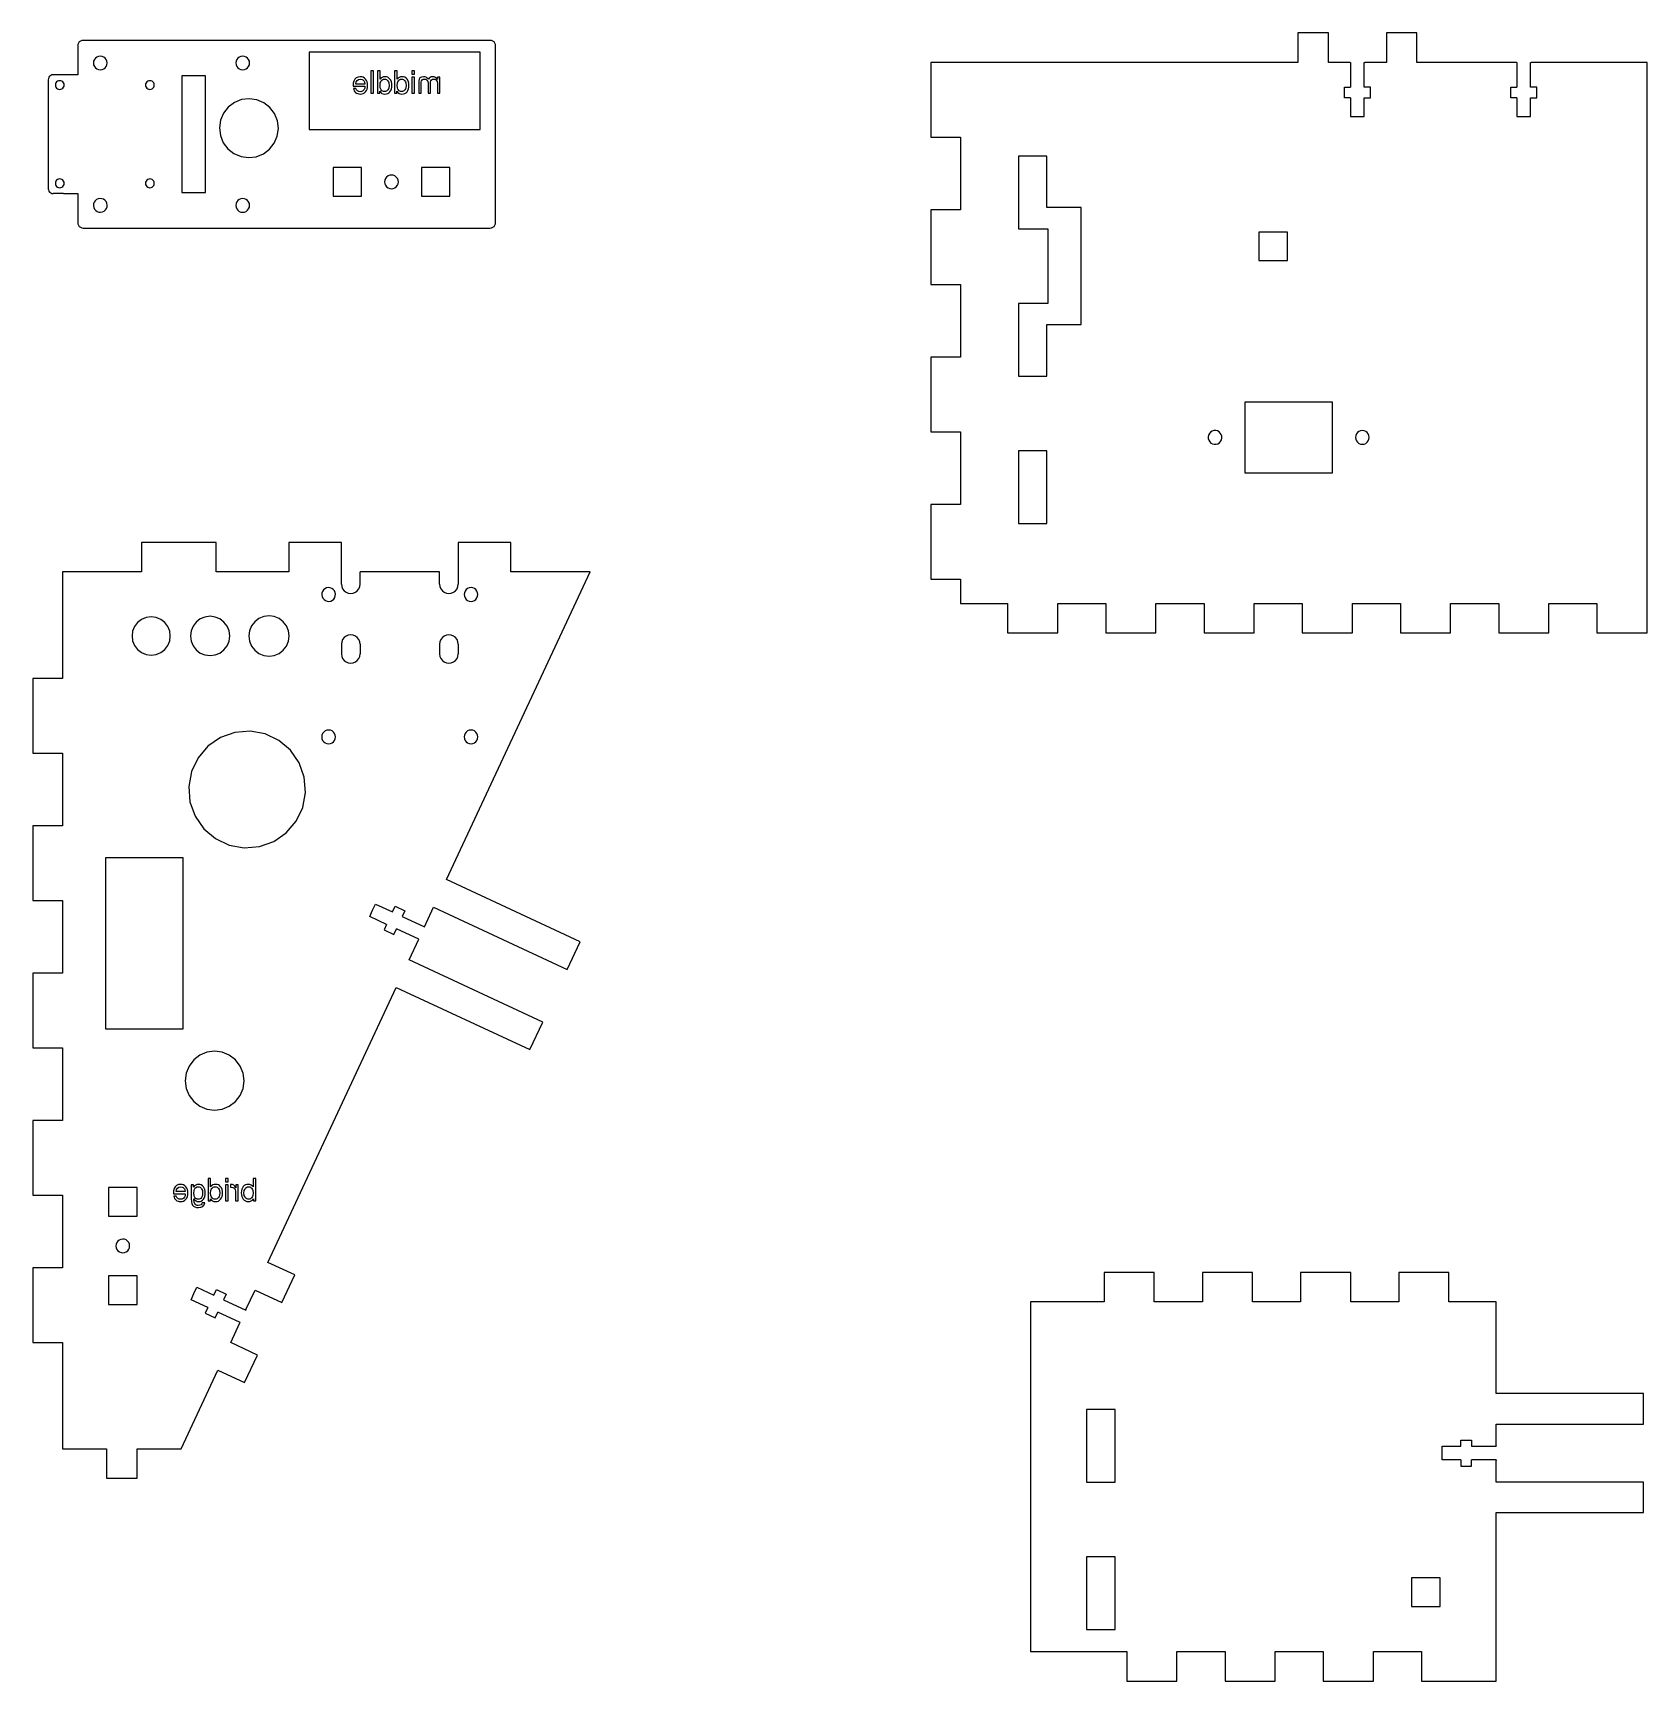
# Model space of a CAD drawing. Header units: metres. Extents: x -235 to 94, y -8 to 327.
import ezdxf

# ---------------------------------------------------------------- set-up
doc = ezdxf.new("R2010")
doc.units = ezdxf.units.M

msp = doc.modelspace()

# ---------------------------------------------------------------- linework, layer by layer
at = {"layer": 'Group#1'}
for p, q in [((-198.59, 93.99), (-199.11, 93.99)), ((-199.11, 93.99), (-199.11, 89.44)), ((-199.11, 93.99, 0.2), (-199.11, 89.44, 0.2)), ((-198.59, 93.99, 0.2), (-199.11, 93.99, 0.2)), ((-199.11, 93.99), (-199.11, 93.99, 0.2)), ((-198.59, 92.3), (-198.59, 93.99)), ((-198.59, 92.3, 0.2), (-198.59, 93.99, 0.2)), ((-198.59, 93.99), (-198.59, 93.99, 0.2)), ((-195.04, 93.99), (-195.57, 93.99)), ((-195.57, 93.99), (-195.57, 93.34)), ((-195.57, 93.99, 0.2), (-195.57, 93.34, 0.2)), ((-195.04, 93.99, 0.2), (-195.57, 93.99, 0.2)), ((-195.57, 93.99), (-195.57, 93.99, 0.2)), ((-195.04, 93.34), (-195.04, 93.99)), ((-195.04, 93.34, 0.2), (-195.04, 93.99, 0.2)), ((-195.04, 93.99), (-195.04, 93.99, 0.2)), ((-189.41, 93.99), (-189.93, 93.99)), ((-189.93, 93.99), (-189.93, 92.27)), ((-189.93, 93.99), (-189.93, 93.99, 0.2)), ((-189.41, 93.99, 0.2), (-189.93, 93.99, 0.2)), ((-189.93, 93.99, 0.2), (-189.93, 92.27, 0.2)), ((-189.41, 89.44), (-189.41, 93.99)), ((-189.41, 93.99), (-189.41, 93.99, 0.2)), ((-189.41, 89.44, 0.2), (-189.41, 93.99, 0.2)), ((-206.14, 91.51, 0.2), (-206.17, 90.9, 0.2)), ((-206.14, 91.51), (-206.17, 90.9)), ((-206.17, 90.9), (-206.17, 90.9, 0.2)), ((-206.17, 90.9), (-203.76, 90.9)), ((-206.17, 90.9, 0.2), (-203.76, 90.9, 0.2)), ((-206.04, 91.95, 0.2), (-206.14, 91.51, 0.2)), ((-206.04, 91.95), (-206.14, 91.51)), ((-206.14, 91.51), (-206.14, 91.51, 0.2)), ((-205.84, 92.3, 0.2), (-206.04, 91.95, 0.2)), ((-205.84, 92.3), (-206.04, 91.95)), ((-206.04, 91.95), (-206.04, 91.95, 0.2)), ((-205.53, 92.58, 0.2), (-205.84, 92.3, 0.2)), ((-205.53, 92.58), (-205.84, 92.3)), ((-205.84, 92.3), (-205.84, 92.3, 0.2)), ((-205.62, 91.36, 0.2), (-205.55, 91.74, 0.2)), ((-205.62, 91.36), (-205.55, 91.74)), ((-205.61, 91.33, 0.2), (-205.62, 91.36, 0.2)), ((-205.61, 91.33), (-205.62, 91.36)), ((-205.62, 91.36), (-205.62, 91.36, 0.2)), ((-203.78, 91.33, 0.2), (-205.61, 91.33, 0.2)), ((-203.78, 91.33), (-205.61, 91.33)), ((-205.61, 91.33), (-205.61, 91.33, 0.2)), ((-205.55, 91.74, 0.2), (-205.35, 92.05, 0.2)), ((-205.55, 91.74), (-205.35, 92.05)), ((-205.55, 91.74), (-205.55, 91.74, 0.2)), ((-205.15, 92.75, 0.2), (-205.53, 92.58, 0.2)), ((-205.15, 92.75), (-205.53, 92.58)), ((-205.53, 92.58), (-205.53, 92.58, 0.2)), ((-205.35, 92.05, 0.2), (-205.06, 92.26, 0.2)), ((-205.35, 92.05), (-205.06, 92.26)), ((-205.35, 92.05), (-205.35, 92.05, 0.2)), ((-204.72, 92.81, 0.2), (-205.15, 92.75, 0.2)), ((-204.72, 92.81), (-205.15, 92.75)), ((-205.15, 92.75), (-205.15, 92.75, 0.2)), ((-205.06, 92.26, 0.2), (-204.7, 92.33, 0.2)), ((-205.06, 92.26), (-204.7, 92.33)), ((-205.06, 92.26), (-205.06, 92.26, 0.2)), ((-204.39, 92.78, 0.2), (-204.72, 92.81, 0.2)), ((-204.72, 92.81), (-204.72, 92.81, 0.2)), ((-204.39, 92.78), (-204.72, 92.81)), ((-204.7, 92.33, 0.2), (-204.34, 92.26, 0.2)), ((-204.7, 92.33), (-204.34, 92.26)), ((-204.7, 92.33), (-204.7, 92.33, 0.2)), ((-204.1, 92.69, 0.2), (-204.39, 92.78, 0.2)), ((-204.39, 92.78), (-204.39, 92.78, 0.2)), ((-204.1, 92.69), (-204.39, 92.78)), ((-204.34, 92.26, 0.2), (-204.18, 92.17, 0.2)), ((-204.34, 92.26), (-204.34, 92.26, 0.2)), ((-204.34, 92.26), (-204.18, 92.17)), ((-204.18, 92.17, 0.2), (-204.04, 92.05, 0.2)), ((-204.18, 92.17), (-204.18, 92.17, 0.2)), ((-204.18, 92.17), (-204.04, 92.05)), ((-203.85, 92.53, 0.2), (-204.1, 92.69, 0.2)), ((-204.1, 92.69), (-204.1, 92.69, 0.2)), ((-203.85, 92.53), (-204.1, 92.69)), ((-204.04, 92.05, 0.2), (-203.93, 91.91, 0.2)), ((-204.04, 92.05), (-204.04, 92.05, 0.2)), ((-204.04, 92.05), (-203.93, 91.91)), ((-203.93, 91.91, 0.2), (-203.85, 91.74, 0.2)), ((-203.93, 91.91), (-203.93, 91.91, 0.2)), ((-203.93, 91.91), (-203.85, 91.74)), ((-203.62, 92.32, 0.2), (-203.85, 92.53, 0.2)), ((-203.85, 92.53), (-203.85, 92.53, 0.2)), ((-203.62, 92.32), (-203.85, 92.53)), ((-203.85, 91.74, 0.2), (-203.78, 91.33, 0.2)), ((-203.85, 91.74), (-203.85, 91.74, 0.2)), ((-203.85, 91.74), (-203.78, 91.33)), ((-203.76, 90.9), (-203.8, 90.5)), ((-203.76, 90.9, 0.2), (-203.8, 90.5, 0.2)), ((-203.78, 91.33), (-203.78, 91.33, 0.2)), ((-203.76, 90.9), (-203.76, 90.9, 0.2)), ((-203.45, 92.06, 0.2), (-203.62, 92.32, 0.2)), ((-203.62, 92.32), (-203.62, 92.32, 0.2)), ((-203.45, 92.06), (-203.62, 92.32)), ((-203.32, 91.76, 0.2), (-203.45, 92.06, 0.2)), ((-203.45, 92.06), (-203.45, 92.06, 0.2)), ((-203.32, 91.76), (-203.45, 92.06)), ((-203.24, 91.41, 0.2), (-203.32, 91.76, 0.2)), ((-203.32, 91.76), (-203.32, 91.76, 0.2)), ((-203.24, 91.41), (-203.32, 91.76)), ((-203.32, 90.31), (-203.24, 90.65)), ((-203.32, 90.31, 0.2), (-203.24, 90.65, 0.2)), ((-203.22, 91.03, 0.2), (-203.24, 91.41, 0.2)), ((-203.24, 91.41), (-203.24, 91.41, 0.2)), ((-203.22, 91.03), (-203.24, 91.41)), ((-203.24, 90.65, 0.2), (-203.22, 91.03, 0.2)), ((-203.24, 90.65), (-203.22, 91.03)), ((-203.24, 90.65), (-203.24, 90.65, 0.2)), ((-203.22, 91.03), (-203.22, 91.03, 0.2)), ((-202.55, 92.71), (-202.55, 89.97)), ((-202.07, 92.71), (-202.55, 92.71)), ((-202.55, 92.71), (-202.55, 92.71, 0.2)), ((-202.07, 92.71, 0.2), (-202.55, 92.71, 0.2)), ((-202.55, 92.71, 0.2), (-202.55, 89.97, 0.2)), ((-202.07, 92.24), (-202.07, 92.71)), ((-202.07, 92.71), (-202.07, 92.71, 0.2)), ((-202.07, 92.24, 0.2), (-202.07, 92.71, 0.2)), ((-201.86, 92.49), (-202.07, 92.24)), ((-201.86, 92.49, 0.2), (-202.07, 92.24, 0.2)), ((-202.07, 92.24), (-202.07, 92.24, 0.2)), ((-202.02, 91.03), (-201.96, 91.57)), ((-202.02, 91.03, 0.2), (-201.96, 91.57, 0.2)), ((-201.96, 90.51), (-202.02, 91.03)), ((-202.02, 91.03), (-202.02, 91.03, 0.2)), ((-201.96, 90.51, 0.2), (-202.02, 91.03, 0.2)), ((-201.96, 91.57), (-201.88, 91.8)), ((-201.96, 91.57, 0.2), (-201.88, 91.8, 0.2)), ((-201.96, 91.57), (-201.96, 91.57, 0.2)), ((-201.88, 91.8), (-201.78, 91.98)), ((-201.88, 91.8, 0.2), (-201.78, 91.98, 0.2)), ((-201.88, 91.8), (-201.88, 91.8, 0.2)), ((-201.62, 92.66), (-201.86, 92.49)), ((-201.62, 92.66, 0.2), (-201.86, 92.49, 0.2)), ((-201.86, 92.49), (-201.86, 92.49, 0.2)), ((-201.78, 91.98), (-201.65, 92.13)), ((-201.78, 91.98, 0.2), (-201.65, 92.13, 0.2)), ((-201.78, 91.98), (-201.78, 91.98, 0.2)), ((-201.65, 92.13), (-201.5, 92.24)), ((-201.65, 92.13, 0.2), (-201.5, 92.24, 0.2)), ((-201.65, 92.13), (-201.65, 92.13, 0.2)), ((-201.36, 92.77), (-201.62, 92.66)), ((-201.36, 92.77, 0.2), (-201.62, 92.66, 0.2)), ((-201.62, 92.66), (-201.62, 92.66, 0.2)), ((-201.5, 92.24), (-201.32, 92.3)), ((-201.5, 92.24, 0.2), (-201.32, 92.3, 0.2)), ((-201.5, 92.24), (-201.5, 92.24, 0.2)), ((-201.07, 92.81), (-201.36, 92.77)), ((-201.07, 92.81, 0.2), (-201.36, 92.77, 0.2)), ((-201.36, 92.77), (-201.36, 92.77, 0.2)), ((-201.32, 92.3), (-201.12, 92.32)), ((-201.32, 92.3, 0.2), (-201.12, 92.32, 0.2)), ((-201.32, 92.3), (-201.32, 92.3, 0.2)), ((-201.12, 92.32), (-200.92, 92.3)), ((-201.12, 92.32), (-201.12, 92.32, 0.2)), ((-201.12, 92.32, 0.2), (-200.92, 92.3, 0.2)), ((-200.77, 92.78), (-201.07, 92.81)), ((-201.07, 92.81), (-201.07, 92.81, 0.2)), ((-200.77, 92.78, 0.2), (-201.07, 92.81, 0.2)), ((-200.92, 92.3), (-200.75, 92.24)), ((-200.92, 92.3), (-200.92, 92.3, 0.2)), ((-200.92, 92.3, 0.2), (-200.75, 92.24, 0.2)), ((-200.5, 92.68), (-200.77, 92.78)), ((-200.77, 92.78), (-200.77, 92.78, 0.2)), ((-200.5, 92.68, 0.2), (-200.77, 92.78, 0.2)), ((-200.75, 92.24), (-200.59, 92.13)), ((-200.75, 92.24), (-200.75, 92.24, 0.2)), ((-200.75, 92.24, 0.2), (-200.59, 92.13, 0.2)), ((-200.59, 92.13), (-200.46, 91.98)), ((-200.59, 92.13, 0.2), (-200.46, 91.98, 0.2)), ((-200.59, 92.13), (-200.59, 92.13, 0.2)), ((-200.26, 92.53), (-200.5, 92.68)), ((-200.5, 92.68), (-200.5, 92.68, 0.2)), ((-200.26, 92.53, 0.2), (-200.5, 92.68, 0.2)), ((-200.46, 91.98), (-200.35, 91.79)), ((-200.46, 91.98, 0.2), (-200.35, 91.79, 0.2)), ((-200.46, 91.98), (-200.46, 91.98, 0.2)), ((-200.35, 91.79), (-200.28, 91.58)), ((-200.35, 91.79, 0.2), (-200.28, 91.58, 0.2)), ((-200.35, 91.79), (-200.35, 91.79, 0.2)), ((-200.28, 91.58), (-200.22, 91.05)), ((-200.28, 91.58, 0.2), (-200.22, 91.05, 0.2)), ((-200.28, 91.58), (-200.28, 91.58, 0.2)), ((-200.22, 91.05), (-200.28, 90.52)), ((-200.22, 91.05, 0.2), (-200.28, 90.52, 0.2)), ((-200.06, 92.31), (-200.26, 92.53)), ((-200.26, 92.53), (-200.26, 92.53, 0.2)), ((-200.06, 92.31, 0.2), (-200.26, 92.53, 0.2)), ((-200.22, 91.05), (-200.22, 91.05, 0.2)), ((-199.89, 92.05), (-200.06, 92.31)), ((-200.06, 92.31), (-200.06, 92.31, 0.2)), ((-199.89, 92.05, 0.2), (-200.06, 92.31, 0.2)), ((-199.77, 91.74), (-199.89, 92.05)), ((-199.89, 92.05), (-199.89, 92.05, 0.2)), ((-199.77, 91.74, 0.2), (-199.89, 92.05, 0.2)), ((-199.7, 91.4), (-199.77, 91.74)), ((-199.7, 91.4, 0.2), (-199.77, 91.74, 0.2)), ((-199.77, 91.74), (-199.77, 91.74, 0.2)), ((-199.77, 90.31), (-199.7, 90.65)), ((-199.77, 90.31, 0.2), (-199.7, 90.65, 0.2)), ((-199.67, 91.02), (-199.7, 91.4)), ((-199.67, 91.02, 0.2), (-199.7, 91.4, 0.2)), ((-199.7, 91.4), (-199.7, 91.4, 0.2)), ((-199.7, 90.65), (-199.67, 91.02)), ((-199.7, 90.65, 0.2), (-199.67, 91.02, 0.2)), ((-199.7, 90.65), (-199.7, 90.65, 0.2)), ((-199.67, 91.02), (-199.67, 91.02, 0.2)), ((-198.4, 92.52), (-198.59, 92.3)), ((-198.4, 92.52, 0.2), (-198.59, 92.3, 0.2)), ((-198.59, 92.3), (-198.59, 92.3, 0.2)), ((-198.59, 91.04, 0.2), (-198.53, 91.56, 0.2)), ((-198.59, 91.04), (-198.53, 91.56)), ((-198.53, 90.53), (-198.59, 91.04)), ((-198.53, 90.53, 0.2), (-198.59, 91.04, 0.2)), ((-198.59, 91.04), (-198.59, 91.04, 0.2)), ((-198.53, 91.56, 0.2), (-198.45, 91.78, 0.2)), ((-198.53, 91.56), (-198.45, 91.78)), ((-198.53, 91.56), (-198.53, 91.56, 0.2)), ((-198.45, 91.78, 0.2), (-198.34, 91.97, 0.2)), ((-198.45, 91.78), (-198.34, 91.97)), ((-198.45, 91.78), (-198.45, 91.78, 0.2)), ((-198.17, 92.68), (-198.4, 92.52)), ((-198.17, 92.68, 0.2), (-198.4, 92.52, 0.2)), ((-198.4, 92.52), (-198.4, 92.52, 0.2)), ((-198.34, 91.97), (-198.2, 92.12)), ((-198.34, 91.97, 0.2), (-198.2, 92.12, 0.2)), ((-198.34, 91.97), (-198.34, 91.97, 0.2)), ((-198.2, 92.12), (-198.05, 92.23)), ((-198.2, 92.12, 0.2), (-198.05, 92.23, 0.2)), ((-198.2, 92.12), (-198.2, 92.12, 0.2)), ((-197.9, 92.78), (-198.17, 92.68)), ((-197.9, 92.78, 0.2), (-198.17, 92.68, 0.2)), ((-198.17, 92.68), (-198.17, 92.68, 0.2)), ((-198.05, 92.23), (-197.87, 92.3)), ((-198.05, 92.23, 0.2), (-197.87, 92.3, 0.2)), ((-198.05, 92.23), (-198.05, 92.23, 0.2)), ((-197.58, 92.81), (-197.9, 92.78)), ((-197.58, 92.81, 0.2), (-197.9, 92.78, 0.2)), ((-197.9, 92.78), (-197.9, 92.78, 0.2)), ((-197.87, 92.3), (-197.67, 92.32)), ((-197.87, 92.3, 0.2), (-197.67, 92.32, 0.2)), ((-197.87, 92.3), (-197.87, 92.3, 0.2)), ((-197.67, 92.32), (-197.47, 92.3)), ((-197.67, 92.32), (-197.67, 92.32, 0.2)), ((-197.67, 92.32, 0.2), (-197.47, 92.3, 0.2)), ((-197.28, 92.78), (-197.58, 92.81)), ((-197.58, 92.81), (-197.58, 92.81, 0.2)), ((-197.28, 92.78, 0.2), (-197.58, 92.81, 0.2)), ((-197.47, 92.3), (-197.29, 92.23)), ((-197.47, 92.3, 0.2), (-197.29, 92.23, 0.2)), ((-197.47, 92.3), (-197.47, 92.3, 0.2)), ((-197.29, 92.23), (-197.12, 92.12)), ((-197.29, 92.23, 0.2), (-197.12, 92.12, 0.2)), ((-197.29, 92.23), (-197.29, 92.23, 0.2)), ((-197.01, 92.69), (-197.28, 92.78)), ((-197.28, 92.78), (-197.28, 92.78, 0.2)), ((-197.01, 92.69, 0.2), (-197.28, 92.78, 0.2)), ((-197.12, 92.12), (-196.98, 91.97)), ((-197.12, 92.12, 0.2), (-196.98, 91.97, 0.2)), ((-197.12, 92.12), (-197.12, 92.12, 0.2)), ((-196.77, 92.54), (-197.01, 92.69)), ((-196.77, 92.54, 0.2), (-197.01, 92.69, 0.2)), ((-197.01, 92.69), (-197.01, 92.69, 0.2)), ((-196.98, 91.97), (-196.87, 91.78)), ((-196.98, 91.97, 0.2), (-196.87, 91.78, 0.2)), ((-196.98, 91.97), (-196.98, 91.97, 0.2)), ((-196.87, 91.78), (-196.79, 91.56)), ((-196.87, 91.78, 0.2), (-196.79, 91.56, 0.2)), ((-196.87, 91.78), (-196.87, 91.78, 0.2)), ((-196.79, 91.56), (-196.72, 91.05)), ((-196.79, 91.56, 0.2), (-196.72, 91.05, 0.2)), ((-196.79, 91.56), (-196.79, 91.56, 0.2)), ((-196.72, 91.05), (-196.79, 90.53)), ((-196.72, 91.05, 0.2), (-196.79, 90.53, 0.2)), ((-196.56, 92.33), (-196.77, 92.54)), ((-196.56, 92.33, 0.2), (-196.77, 92.54, 0.2)), ((-196.77, 92.54), (-196.77, 92.54, 0.2)), ((-196.72, 91.05), (-196.72, 91.05, 0.2)), ((-196.39, 92.08), (-196.56, 92.33)), ((-196.39, 92.08, 0.2), (-196.56, 92.33, 0.2)), ((-196.56, 92.33), (-196.56, 92.33, 0.2)), ((-196.27, 91.79), (-196.39, 92.08)), ((-196.27, 91.79, 0.2), (-196.39, 92.08, 0.2)), ((-196.39, 92.08), (-196.39, 92.08, 0.2)), ((-196.2, 91.45), (-196.27, 91.79)), ((-196.2, 91.45, 0.2), (-196.27, 91.79, 0.2)), ((-196.27, 91.79), (-196.27, 91.79, 0.2)), ((-196.27, 90.34), (-196.2, 90.69)), ((-196.27, 90.34, 0.2), (-196.2, 90.69, 0.2)), ((-196.18, 91.08), (-196.2, 91.45)), ((-196.18, 91.08, 0.2), (-196.2, 91.45, 0.2)), ((-196.2, 91.45), (-196.2, 91.45, 0.2)), ((-196.2, 90.69, 0.2), (-196.18, 91.08, 0.2)), ((-196.2, 90.69), (-196.18, 91.08)), ((-196.2, 90.69), (-196.2, 90.69, 0.2)), ((-196.18, 91.08), (-196.18, 91.08, 0.2)), ((-195.57, 93.34), (-195.04, 93.34)), ((-195.57, 93.34, 0.2), (-195.04, 93.34, 0.2)), ((-195.57, 93.34), (-195.57, 93.34, 0.2)), ((-195.57, 92.71, 0.2), (-195.57, 89.44, 0.2)), ((-195.05, 92.71, 0.2), (-195.57, 92.71, 0.2)), ((-195.05, 92.71), (-195.57, 92.71)), ((-195.57, 92.71), (-195.57, 89.44)), ((-195.57, 92.71), (-195.57, 92.71, 0.2)), ((-195.05, 89.44, 0.2), (-195.05, 92.71, 0.2)), ((-195.05, 89.44), (-195.05, 92.71)), ((-195.05, 92.71), (-195.05, 92.71, 0.2)), ((-195.04, 93.34), (-195.04, 93.34, 0.2)), ((-194.35, 92.81, 0.2), (-194.55, 92.79, 0.2)), ((-194.35, 92.81), (-194.55, 92.79)), ((-194.55, 92.79), (-194.55, 92.25)), ((-194.55, 92.79, 0.2), (-194.55, 92.25, 0.2)), ((-194.55, 92.79), (-194.55, 92.79, 0.2)), ((-194.55, 92.25), (-194.55, 92.25, 0.2)), ((-194.55, 92.25, 0.2), (-194.09, 92.19, 0.2)), ((-194.55, 92.25), (-194.09, 92.19)), ((-194.11, 92.77, 0.2), (-194.35, 92.81, 0.2)), ((-194.11, 92.77), (-194.35, 92.81)), ((-194.35, 92.81), (-194.35, 92.81, 0.2)), ((-193.89, 92.65, 0.2), (-194.11, 92.77, 0.2)), ((-193.89, 92.65), (-194.11, 92.77)), ((-194.11, 92.77), (-194.11, 92.77, 0.2)), ((-194.09, 92.19, 0.2), (-193.91, 92.12, 0.2)), ((-194.09, 92.19), (-194.09, 92.19, 0.2)), ((-194.09, 92.19), (-193.91, 92.12)), ((-193.91, 92.12, 0.2), (-193.76, 92.02, 0.2)), ((-193.91, 92.12), (-193.76, 92.02)), ((-193.91, 92.12), (-193.91, 92.12, 0.2)), ((-193.68, 92.44), (-193.89, 92.65)), ((-193.89, 92.65), (-193.89, 92.65, 0.2)), ((-193.68, 92.44, 0.2), (-193.89, 92.65, 0.2)), ((-193.76, 92.02, 0.2), (-193.65, 91.88, 0.2)), ((-193.76, 92.02), (-193.65, 91.88)), ((-193.76, 92.02), (-193.76, 92.02, 0.2)), ((-193.46, 92.12), (-193.68, 92.44)), ((-193.68, 92.44), (-193.68, 92.44, 0.2)), ((-193.46, 92.12, 0.2), (-193.68, 92.44, 0.2)), ((-193.65, 91.88), (-193.65, 91.88, 0.2)), ((-193.65, 91.88, 0.2), (-193.57, 91.68, 0.2)), ((-193.65, 91.88), (-193.57, 91.68)), ((-193.57, 91.68, 0.2), (-193.52, 91.44, 0.2)), ((-193.57, 91.68), (-193.57, 91.68, 0.2)), ((-193.57, 91.68), (-193.52, 91.44)), ((-193.52, 91.44, 0.2), (-193.5, 91.14, 0.2)), ((-193.52, 91.44), (-193.52, 91.44, 0.2)), ((-193.52, 91.44), (-193.5, 91.14)), ((-193.5, 91.14, 0.2), (-193.5, 89.44, 0.2)), ((-193.5, 91.14), (-193.5, 89.44)), ((-193.5, 91.14), (-193.5, 91.14, 0.2)), ((-193.46, 92.71), (-193.46, 92.12)), ((-193.46, 92.71, 0.2), (-193.46, 92.12, 0.2)), ((-193.46, 92.71), (-193.46, 92.71, 0.2)), ((-192.98, 92.71, 0.2), (-193.46, 92.71, 0.2)), ((-192.98, 92.71), (-193.46, 92.71)), ((-193.46, 92.12), (-193.46, 92.12, 0.2)), ((-192.98, 89.44, 0.2), (-192.98, 92.71, 0.2)), ((-192.98, 92.71), (-192.98, 92.71, 0.2)), ((-192.98, 89.44), (-192.98, 92.71)), ((-192.32, 91.46), (-192.34, 91.09)), ((-192.32, 91.46, 0.2), (-192.34, 91.09, 0.2)), ((-192.34, 91.09), (-192.32, 90.7)), ((-192.34, 91.09), (-192.34, 91.09, 0.2)), ((-192.34, 91.09, 0.2), (-192.32, 90.7, 0.2)), ((-192.25, 91.8), (-192.32, 91.46)), ((-192.25, 91.8, 0.2), (-192.32, 91.46, 0.2)), ((-192.32, 91.46), (-192.32, 91.46, 0.2)), ((-192.32, 90.7), (-192.24, 90.36)), ((-192.32, 90.7), (-192.32, 90.7, 0.2)), ((-192.32, 90.7, 0.2), (-192.24, 90.36, 0.2)), ((-192.13, 92.09), (-192.25, 91.8)), ((-192.13, 92.09, 0.2), (-192.25, 91.8, 0.2)), ((-192.25, 91.8), (-192.25, 91.8, 0.2)), ((-191.96, 92.34), (-192.13, 92.09)), ((-191.96, 92.34, 0.2), (-192.13, 92.09, 0.2)), ((-192.13, 92.09), (-192.13, 92.09, 0.2)), ((-191.76, 92.55), (-191.96, 92.34)), ((-191.76, 92.55, 0.2), (-191.96, 92.34, 0.2)), ((-191.96, 92.34), (-191.96, 92.34, 0.2)), ((-191.8, 91.03), (-191.73, 91.56)), ((-191.8, 91.03, 0.2), (-191.73, 91.56, 0.2)), ((-191.73, 90.53), (-191.8, 91.03)), ((-191.8, 91.03), (-191.8, 91.03, 0.2)), ((-191.73, 90.53, 0.2), (-191.8, 91.03, 0.2)), ((-191.52, 92.69), (-191.76, 92.55)), ((-191.52, 92.69, 0.2), (-191.76, 92.55, 0.2)), ((-191.76, 92.55), (-191.76, 92.55, 0.2)), ((-191.73, 91.56), (-191.65, 91.78)), ((-191.73, 91.56, 0.2), (-191.65, 91.78, 0.2)), ((-191.73, 91.56), (-191.73, 91.56, 0.2)), ((-191.65, 91.78), (-191.54, 91.97)), ((-191.65, 91.78, 0.2), (-191.54, 91.97, 0.2)), ((-191.65, 91.78), (-191.65, 91.78, 0.2)), ((-191.54, 91.97), (-191.4, 92.12)), ((-191.54, 91.97, 0.2), (-191.4, 92.12, 0.2)), ((-191.54, 91.97), (-191.54, 91.97, 0.2)), ((-191.25, 92.78), (-191.52, 92.69)), ((-191.25, 92.78, 0.2), (-191.52, 92.69, 0.2)), ((-191.52, 92.69), (-191.52, 92.69, 0.2)), ((-191.4, 92.12), (-191.23, 92.23)), ((-191.4, 92.12, 0.2), (-191.23, 92.23, 0.2)), ((-191.4, 92.12), (-191.4, 92.12, 0.2)), ((-190.94, 92.81), (-191.25, 92.78)), ((-190.94, 92.81, 0.2), (-191.25, 92.78, 0.2)), ((-191.25, 92.78), (-191.25, 92.78, 0.2)), ((-191.23, 92.23), (-191.05, 92.3)), ((-191.23, 92.23, 0.2), (-191.05, 92.3, 0.2)), ((-191.23, 92.23), (-191.23, 92.23, 0.2)), ((-191.05, 92.3), (-190.84, 92.32)), ((-191.05, 92.3, 0.2), (-190.84, 92.32, 0.2)), ((-191.05, 92.3), (-191.05, 92.3, 0.2)), ((-190.63, 92.77), (-190.94, 92.81)), ((-190.94, 92.81), (-190.94, 92.81, 0.2)), ((-190.63, 92.77, 0.2), (-190.94, 92.81, 0.2)), ((-190.84, 92.32), (-190.64, 92.3)), ((-190.84, 92.32), (-190.84, 92.32, 0.2)), ((-190.84, 92.32, 0.2), (-190.64, 92.3, 0.2)), ((-190.64, 92.3), (-190.47, 92.23)), ((-190.64, 92.3), (-190.64, 92.3, 0.2)), ((-190.64, 92.3, 0.2), (-190.47, 92.23, 0.2)), ((-190.36, 92.67), (-190.63, 92.77)), ((-190.63, 92.77), (-190.63, 92.77, 0.2)), ((-190.36, 92.67, 0.2), (-190.63, 92.77, 0.2)), ((-190.47, 92.23), (-190.31, 92.12)), ((-190.47, 92.23), (-190.47, 92.23, 0.2)), ((-190.47, 92.23, 0.2), (-190.31, 92.12, 0.2)), ((-190.12, 92.5), (-190.36, 92.67)), ((-190.36, 92.67), (-190.36, 92.67, 0.2)), ((-190.12, 92.5, 0.2), (-190.36, 92.67, 0.2)), ((-190.31, 92.12), (-190.18, 91.97)), ((-190.31, 92.12), (-190.31, 92.12, 0.2)), ((-190.31, 92.12, 0.2), (-190.18, 91.97, 0.2)), ((-190.18, 91.97), (-190.07, 91.78)), ((-190.18, 91.97), (-190.18, 91.97, 0.2)), ((-190.18, 91.97, 0.2), (-190.07, 91.78, 0.2)), ((-189.93, 92.27), (-190.12, 92.5)), ((-190.12, 92.5), (-190.12, 92.5, 0.2)), ((-189.93, 92.27, 0.2), (-190.12, 92.5, 0.2)), ((-190.07, 91.78), (-189.99, 91.57)), ((-190.07, 91.78), (-190.07, 91.78, 0.2)), ((-190.07, 91.78, 0.2), (-189.99, 91.57, 0.2)), ((-189.99, 91.57), (-189.93, 91.05)), ((-189.99, 91.57, 0.2), (-189.93, 91.05, 0.2)), ((-189.99, 91.57), (-189.99, 91.57, 0.2)), ((-189.93, 91.05), (-189.99, 90.53)), ((-189.93, 91.05, 0.2), (-189.99, 90.53, 0.2)), ((-189.93, 92.27), (-189.93, 92.27, 0.2)), ((-189.93, 91.05), (-189.93, 91.05, 0.2)), ((-205.58, 90.43), (-206.1, 90.43)), ((-205.58, 90.43, 0.2), (-206.1, 90.43, 0.2)), ((-206.1, 90.43, 0.2), (-206.04, 90.18, 0.2)), ((-206.1, 90.43), (-206.1, 90.43, 0.2)), ((-206.1, 90.43), (-206.04, 90.18)), ((-206.04, 90.18, 0.2), (-205.94, 89.95, 0.2)), ((-206.04, 90.18), (-206.04, 90.18, 0.2)), ((-206.04, 90.18), (-205.94, 89.95)), ((-205.94, 89.95, 0.2), (-205.8, 89.76, 0.2)), ((-205.94, 89.95), (-205.94, 89.95, 0.2)), ((-205.94, 89.95), (-205.8, 89.76)), ((-205.8, 89.76, 0.2), (-205.64, 89.59, 0.2)), ((-205.8, 89.76), (-205.8, 89.76, 0.2)), ((-205.8, 89.76), (-205.64, 89.59)), ((-205.64, 89.59), (-205.44, 89.46)), ((-205.64, 89.59, 0.2), (-205.44, 89.46, 0.2)), ((-205.64, 89.59), (-205.64, 89.59, 0.2)), ((-205.44, 90.14), (-205.58, 90.43)), ((-205.44, 90.14, 0.2), (-205.58, 90.43, 0.2)), ((-205.58, 90.43), (-205.58, 90.43, 0.2)), ((-205.26, 89.94), (-205.44, 90.14)), ((-205.26, 89.94, 0.2), (-205.44, 90.14, 0.2)), ((-205.44, 90.14), (-205.44, 90.14, 0.2)), ((-205.44, 89.46), (-205.22, 89.37)), ((-205.44, 89.46, 0.2), (-205.22, 89.37, 0.2)), ((-205.44, 89.46), (-205.44, 89.46, 0.2)), ((-205.01, 89.82), (-205.26, 89.94)), ((-205.01, 89.82, 0.2), (-205.26, 89.94, 0.2)), ((-205.26, 89.94), (-205.26, 89.94, 0.2)), ((-205.22, 89.37), (-204.97, 89.31)), ((-205.22, 89.37, 0.2), (-204.97, 89.31, 0.2)), ((-205.22, 89.37), (-205.22, 89.37, 0.2)), ((-204.72, 89.77, 0.2), (-205.01, 89.82, 0.2)), ((-205.01, 89.82), (-205.01, 89.82, 0.2)), ((-204.72, 89.77), (-205.01, 89.82)), ((-204.97, 89.31), (-204.7, 89.29)), ((-204.97, 89.31, 0.2), (-204.7, 89.29, 0.2)), ((-204.97, 89.31), (-204.97, 89.31, 0.2)), ((-204.47, 89.8, 0.2), (-204.72, 89.77, 0.2)), ((-204.47, 89.8), (-204.72, 89.77)), ((-204.72, 89.77), (-204.72, 89.77, 0.2)), ((-204.7, 89.29), (-204.38, 89.32)), ((-204.7, 89.29, 0.2), (-204.38, 89.32, 0.2)), ((-204.7, 89.29), (-204.7, 89.29, 0.2)), ((-204.26, 89.88, 0.2), (-204.47, 89.8, 0.2)), ((-204.26, 89.88), (-204.47, 89.8)), ((-204.47, 89.8), (-204.47, 89.8, 0.2)), ((-204.38, 89.32, 0.2), (-204.09, 89.41, 0.2)), ((-204.38, 89.32), (-204.09, 89.41)), ((-204.38, 89.32), (-204.38, 89.32, 0.2)), ((-204.08, 90.01, 0.2), (-204.26, 89.88, 0.2)), ((-204.08, 90.01), (-204.26, 89.88)), ((-204.26, 89.88), (-204.26, 89.88, 0.2)), ((-204.09, 89.41, 0.2), (-203.83, 89.56, 0.2)), ((-204.09, 89.41), (-203.83, 89.56)), ((-204.09, 89.41), (-204.09, 89.41, 0.2)), ((-203.93, 90.2), (-204.08, 90.01)), ((-203.93, 90.2, 0.2), (-204.08, 90.01, 0.2)), ((-204.08, 90.01), (-204.08, 90.01, 0.2)), ((-203.8, 90.5), (-203.93, 90.2)), ((-203.8, 90.5, 0.2), (-203.93, 90.2, 0.2)), ((-203.93, 90.2), (-203.93, 90.2, 0.2)), ((-203.83, 89.56, 0.2), (-203.62, 89.76, 0.2)), ((-203.83, 89.56), (-203.62, 89.76)), ((-203.83, 89.56), (-203.83, 89.56, 0.2)), ((-203.8, 90.5), (-203.8, 90.5, 0.2)), ((-203.62, 89.76, 0.2), (-203.44, 90.01, 0.2)), ((-203.62, 89.76), (-203.44, 90.01)), ((-203.62, 89.76), (-203.62, 89.76, 0.2)), ((-203.44, 90.01, 0.2), (-203.32, 90.31, 0.2)), ((-203.44, 90.01), (-203.32, 90.31)), ((-203.44, 90.01), (-203.44, 90.01, 0.2)), ((-203.32, 90.31), (-203.32, 90.31, 0.2)), ((-202.55, 89.97), (-202.49, 89.19)), ((-202.55, 89.97), (-202.55, 89.97, 0.2)), ((-202.55, 89.97, 0.2), (-202.49, 89.19, 0.2)), ((-202.49, 89.19), (-202.41, 88.88)), ((-202.49, 89.19), (-202.49, 89.19, 0.2)), ((-202.49, 89.19, 0.2), (-202.41, 88.88, 0.2)), ((-202.41, 88.88), (-202.28, 88.6)), ((-202.41, 88.88), (-202.41, 88.88, 0.2)), ((-202.41, 88.88, 0.2), (-202.28, 88.6, 0.2)), ((-202.28, 88.6), (-202.1, 88.37)), ((-202.28, 88.6), (-202.28, 88.6, 0.2)), ((-202.28, 88.6, 0.2), (-202.1, 88.37, 0.2)), ((-202.1, 88.37), (-201.84, 88.2)), ((-202.1, 88.37), (-202.1, 88.37, 0.2)), ((-202.1, 88.37, 0.2), (-201.84, 88.2, 0.2)), ((-202.02, 89.88), (-201.79, 89.61)), ((-202.02, 89.71), (-202.02, 89.88)), ((-202.02, 89.88, 0.2), (-201.79, 89.61, 0.2)), ((-202.02, 89.88), (-202.02, 89.88, 0.2)), ((-202.02, 89.71, 0.2), (-202.02, 89.88, 0.2)), ((-201.97, 89.18), (-202.02, 89.71)), ((-202.02, 89.71), (-202.02, 89.71, 0.2)), ((-201.97, 89.18, 0.2), (-202.02, 89.71, 0.2)), ((-201.82, 88.81), (-201.97, 89.18)), ((-201.97, 89.18), (-201.97, 89.18, 0.2)), ((-201.82, 88.81, 0.2), (-201.97, 89.18, 0.2)), ((-201.88, 90.29), (-201.96, 90.51)), ((-201.96, 90.51), (-201.96, 90.51, 0.2)), ((-201.88, 90.29, 0.2), (-201.96, 90.51, 0.2)), ((-201.78, 90.11), (-201.88, 90.29)), ((-201.88, 90.29), (-201.88, 90.29, 0.2)), ((-201.78, 90.11, 0.2), (-201.88, 90.29, 0.2)), ((-201.84, 88.2), (-201.5, 88.11)), ((-201.84, 88.2), (-201.84, 88.2, 0.2)), ((-201.84, 88.2, 0.2), (-201.5, 88.11, 0.2)), ((-201.71, 88.68), (-201.82, 88.81)), ((-201.82, 88.81), (-201.82, 88.81, 0.2)), ((-201.71, 88.68, 0.2), (-201.82, 88.81, 0.2)), ((-201.79, 89.61), (-201.56, 89.43)), ((-201.79, 89.61), (-201.79, 89.61, 0.2)), ((-201.79, 89.61, 0.2), (-201.56, 89.43, 0.2)), ((-201.65, 89.96), (-201.78, 90.11)), ((-201.78, 90.11), (-201.78, 90.11, 0.2)), ((-201.65, 89.96, 0.2), (-201.78, 90.11, 0.2)), ((-201.55, 88.58), (-201.71, 88.68)), ((-201.71, 88.68), (-201.71, 88.68, 0.2)), ((-201.55, 88.58, 0.2), (-201.71, 88.68, 0.2)), ((-201.5, 89.86), (-201.65, 89.96)), ((-201.65, 89.96), (-201.65, 89.96, 0.2)), ((-201.5, 89.86, 0.2), (-201.65, 89.96, 0.2)), ((-201.56, 89.43), (-201.31, 89.33)), ((-201.56, 89.43), (-201.56, 89.43, 0.2)), ((-201.56, 89.43, 0.2), (-201.31, 89.33, 0.2)), ((-201.35, 88.53), (-201.55, 88.58)), ((-201.55, 88.58), (-201.55, 88.58, 0.2)), ((-201.35, 88.53, 0.2), (-201.55, 88.58, 0.2)), ((-201.32, 89.79), (-201.5, 89.86)), ((-201.5, 89.86), (-201.5, 89.86, 0.2)), ((-201.32, 89.79, 0.2), (-201.5, 89.86, 0.2)), ((-201.5, 88.11), (-201.08, 88.07)), ((-201.5, 88.11), (-201.5, 88.11, 0.2)), ((-201.5, 88.11, 0.2), (-201.08, 88.07, 0.2)), ((-201.1, 88.51), (-201.35, 88.53)), ((-201.1, 88.51, 0.2), (-201.35, 88.53, 0.2)), ((-201.35, 88.53), (-201.35, 88.53, 0.2)), ((-201.13, 89.77), (-201.32, 89.79)), ((-201.32, 89.79), (-201.32, 89.79, 0.2)), ((-201.13, 89.77, 0.2), (-201.32, 89.79, 0.2)), ((-201.31, 89.33), (-201.02, 89.29)), ((-201.31, 89.33), (-201.31, 89.33, 0.2)), ((-201.31, 89.33, 0.2), (-201.02, 89.29, 0.2)), ((-200.93, 89.79), (-201.13, 89.77)), ((-200.93, 89.79, 0.2), (-201.13, 89.77, 0.2)), ((-201.13, 89.77), (-201.13, 89.77, 0.2)), ((-200.79, 88.54), (-201.1, 88.51)), ((-200.79, 88.54, 0.2), (-201.1, 88.51, 0.2)), ((-201.1, 88.51), (-201.1, 88.51, 0.2)), ((-201.08, 88.07), (-200.57, 88.14)), ((-201.08, 88.07, 0.2), (-200.57, 88.14, 0.2)), ((-201.08, 88.07), (-201.08, 88.07, 0.2)), ((-201.02, 89.29), (-200.75, 89.32)), ((-201.02, 89.29, 0.2), (-200.75, 89.32, 0.2)), ((-201.02, 89.29), (-201.02, 89.29, 0.2)), ((-200.75, 89.86), (-200.93, 89.79)), ((-200.75, 89.86, 0.2), (-200.93, 89.79, 0.2)), ((-200.93, 89.79), (-200.93, 89.79, 0.2)), ((-200.55, 88.65), (-200.79, 88.54)), ((-200.55, 88.65, 0.2), (-200.79, 88.54, 0.2)), ((-200.79, 88.54), (-200.79, 88.54, 0.2)), ((-200.59, 89.96), (-200.75, 89.86)), ((-200.59, 89.96, 0.2), (-200.75, 89.86, 0.2)), ((-200.75, 89.86), (-200.75, 89.86, 0.2)), ((-200.75, 89.32), (-200.49, 89.41)), ((-200.75, 89.32, 0.2), (-200.49, 89.41, 0.2)), ((-200.75, 89.32), (-200.75, 89.32, 0.2)), ((-200.46, 90.11), (-200.59, 89.96)), ((-200.46, 90.11, 0.2), (-200.59, 89.96, 0.2)), ((-200.59, 89.96), (-200.59, 89.96, 0.2)), ((-200.57, 88.14), (-200.35, 88.22)), ((-200.57, 88.14, 0.2), (-200.35, 88.22, 0.2)), ((-200.57, 88.14), (-200.57, 88.14, 0.2)), ((-200.39, 88.82), (-200.55, 88.65)), ((-200.39, 88.82, 0.2), (-200.55, 88.65, 0.2)), ((-200.55, 88.65), (-200.55, 88.65, 0.2)), ((-200.49, 89.41), (-200.26, 89.56)), ((-200.49, 89.41, 0.2), (-200.26, 89.56, 0.2)), ((-200.49, 89.41), (-200.49, 89.41, 0.2)), ((-200.35, 90.3), (-200.46, 90.11)), ((-200.35, 90.3, 0.2), (-200.46, 90.11, 0.2)), ((-200.46, 90.11), (-200.46, 90.11, 0.2)), ((-200.31, 89.06), (-200.39, 88.82)), ((-200.31, 89.06, 0.2), (-200.39, 88.82, 0.2)), ((-200.39, 88.82), (-200.39, 88.82, 0.2)), ((-200.28, 90.52), (-200.35, 90.3)), ((-200.28, 90.52, 0.2), (-200.35, 90.3, 0.2)), ((-200.35, 90.3), (-200.35, 90.3, 0.2)), ((-200.35, 88.22), (-200.17, 88.33)), ((-200.35, 88.22, 0.2), (-200.17, 88.33, 0.2)), ((-200.35, 88.22), (-200.35, 88.22, 0.2)), ((-199.78, 89.06), (-200.31, 89.06)), ((-199.78, 89.06, 0.2), (-200.31, 89.06, 0.2)), ((-200.31, 89.06), (-200.31, 89.06, 0.2)), ((-200.28, 90.52), (-200.28, 90.52, 0.2)), ((-200.26, 89.56), (-200.06, 89.76)), ((-200.26, 89.56, 0.2), (-200.06, 89.76, 0.2)), ((-200.26, 89.56), (-200.26, 89.56, 0.2)), ((-200.17, 88.33), (-200.01, 88.48)), ((-200.17, 88.33, 0.2), (-200.01, 88.48, 0.2)), ((-200.17, 88.33), (-200.17, 88.33, 0.2)), ((-200.06, 89.76), (-199.89, 90.02)), ((-200.06, 89.76, 0.2), (-199.89, 90.02, 0.2)), ((-200.06, 89.76), (-200.06, 89.76, 0.2)), ((-200.01, 88.48), (-199.9, 88.65)), ((-200.01, 88.48, 0.2), (-199.9, 88.65, 0.2)), ((-200.01, 88.48), (-200.01, 88.48, 0.2)), ((-199.9, 88.65), (-199.82, 88.84)), ((-199.9, 88.65, 0.2), (-199.82, 88.84, 0.2)), ((-199.9, 88.65), (-199.9, 88.65, 0.2)), ((-199.89, 90.02), (-199.77, 90.31)), ((-199.89, 90.02, 0.2), (-199.77, 90.31, 0.2)), ((-199.89, 90.02), (-199.89, 90.02, 0.2)), ((-199.82, 88.84), (-199.78, 89.06)), ((-199.82, 88.84, 0.2), (-199.78, 89.06, 0.2)), ((-199.82, 88.84), (-199.82, 88.84, 0.2)), ((-199.78, 89.06), (-199.78, 89.06, 0.2)), ((-199.77, 90.31), (-199.77, 90.31, 0.2)), ((-199.11, 89.44), (-198.65, 89.44)), ((-199.11, 89.44, 0.2), (-198.65, 89.44, 0.2)), ((-199.11, 89.44), (-199.11, 89.44, 0.2)), ((-198.65, 89.44), (-198.65, 89.87)), ((-198.65, 89.87), (-198.43, 89.61)), ((-198.65, 89.44, 0.2), (-198.65, 89.87, 0.2)), ((-198.65, 89.87, 0.2), (-198.43, 89.61, 0.2)), ((-198.65, 89.87), (-198.65, 89.87, 0.2)), ((-198.65, 89.44), (-198.65, 89.44, 0.2)), ((-198.45, 90.31, 0.2), (-198.53, 90.53, 0.2)), ((-198.45, 90.31), (-198.53, 90.53)), ((-198.53, 90.53), (-198.53, 90.53, 0.2)), ((-198.34, 90.13, 0.2), (-198.45, 90.31, 0.2)), ((-198.45, 90.31), (-198.45, 90.31, 0.2)), ((-198.34, 90.13), (-198.45, 90.31)), ((-198.43, 89.61), (-198.19, 89.43)), ((-198.43, 89.61, 0.2), (-198.19, 89.43, 0.2)), ((-198.43, 89.61), (-198.43, 89.61, 0.2)), ((-198.21, 89.98), (-198.34, 90.13)), ((-198.21, 89.98, 0.2), (-198.34, 90.13, 0.2)), ((-198.34, 90.13), (-198.34, 90.13, 0.2)), ((-198.05, 89.87, 0.2), (-198.21, 89.98, 0.2)), ((-198.05, 89.87), (-198.21, 89.98)), ((-198.21, 89.98), (-198.21, 89.98, 0.2)), ((-198.19, 89.43), (-197.92, 89.33)), ((-198.19, 89.43, 0.2), (-197.92, 89.33, 0.2)), ((-198.19, 89.43), (-198.19, 89.43, 0.2)), ((-197.87, 89.8), (-198.05, 89.87)), ((-197.87, 89.8, 0.2), (-198.05, 89.87, 0.2)), ((-198.05, 89.87), (-198.05, 89.87, 0.2)), ((-197.92, 89.33), (-197.6, 89.29)), ((-197.92, 89.33, 0.2), (-197.6, 89.29, 0.2)), ((-197.92, 89.33), (-197.92, 89.33, 0.2)), ((-197.68, 89.78, 0.2), (-197.87, 89.8, 0.2)), ((-197.68, 89.78), (-197.87, 89.8)), ((-197.87, 89.8), (-197.87, 89.8, 0.2)), ((-197.47, 89.8, 0.2), (-197.68, 89.78, 0.2)), ((-197.47, 89.8), (-197.68, 89.78)), ((-197.68, 89.78), (-197.68, 89.78, 0.2)), ((-197.6, 89.29), (-197.29, 89.32)), ((-197.6, 89.29, 0.2), (-197.29, 89.32, 0.2)), ((-197.6, 89.29), (-197.6, 89.29, 0.2)), ((-197.29, 89.87, 0.2), (-197.47, 89.8, 0.2)), ((-197.29, 89.87), (-197.47, 89.8)), ((-197.47, 89.8), (-197.47, 89.8, 0.2)), ((-197.12, 89.98, 0.2), (-197.29, 89.87, 0.2)), ((-197.12, 89.98), (-197.29, 89.87)), ((-197.29, 89.87), (-197.29, 89.87, 0.2)), ((-197.29, 89.32), (-197.01, 89.41)), ((-197.29, 89.32, 0.2), (-197.01, 89.41, 0.2)), ((-197.29, 89.32), (-197.29, 89.32, 0.2)), ((-196.98, 90.13, 0.2), (-197.12, 89.98, 0.2)), ((-196.98, 90.13), (-197.12, 89.98)), ((-197.12, 89.98), (-197.12, 89.98, 0.2)), ((-197.01, 89.41), (-196.77, 89.56)), ((-197.01, 89.41, 0.2), (-196.77, 89.56, 0.2)), ((-197.01, 89.41), (-197.01, 89.41, 0.2)), ((-196.87, 90.32), (-196.98, 90.13)), ((-196.87, 90.32, 0.2), (-196.98, 90.13, 0.2)), ((-196.98, 90.13), (-196.98, 90.13, 0.2)), ((-196.79, 90.53), (-196.87, 90.32)), ((-196.79, 90.53, 0.2), (-196.87, 90.32, 0.2)), ((-196.87, 90.32), (-196.87, 90.32, 0.2)), ((-196.79, 90.53), (-196.79, 90.53, 0.2)), ((-196.77, 89.56), (-196.56, 89.77)), ((-196.77, 89.56, 0.2), (-196.56, 89.77, 0.2)), ((-196.77, 89.56), (-196.77, 89.56, 0.2)), ((-196.56, 89.77), (-196.39, 90.03)), ((-196.56, 89.77, 0.2), (-196.39, 90.03, 0.2)), ((-196.56, 89.77), (-196.56, 89.77, 0.2)), ((-196.39, 90.03), (-196.27, 90.34)), ((-196.39, 90.03, 0.2), (-196.27, 90.34, 0.2)), ((-196.39, 90.03), (-196.39, 90.03, 0.2)), ((-196.27, 90.34), (-196.27, 90.34, 0.2)), ((-195.57, 89.44, 0.2), (-195.05, 89.44, 0.2)), ((-195.57, 89.44), (-195.57, 89.44, 0.2)), ((-195.57, 89.44), (-195.05, 89.44)), ((-195.05, 89.44), (-195.05, 89.44, 0.2)), ((-193.5, 89.44, 0.2), (-192.98, 89.44, 0.2)), ((-193.5, 89.44), (-193.5, 89.44, 0.2)), ((-193.5, 89.44), (-192.98, 89.44)), ((-192.98, 89.44), (-192.98, 89.44, 0.2)), ((-192.24, 90.36), (-192.12, 90.05)), ((-192.24, 90.36, 0.2), (-192.12, 90.05, 0.2)), ((-192.24, 90.36), (-192.24, 90.36, 0.2)), ((-192.12, 90.05), (-191.95, 89.78)), ((-192.12, 90.05, 0.2), (-191.95, 89.78, 0.2)), ((-192.12, 90.05), (-192.12, 90.05, 0.2)), ((-191.95, 89.78), (-191.74, 89.57)), ((-191.95, 89.78, 0.2), (-191.74, 89.57, 0.2)), ((-191.95, 89.78), (-191.95, 89.78, 0.2)), ((-191.74, 89.57), (-191.5, 89.42)), ((-191.74, 89.57), (-191.74, 89.57, 0.2)), ((-191.74, 89.57, 0.2), (-191.5, 89.42, 0.2)), ((-191.65, 90.32), (-191.73, 90.53)), ((-191.73, 90.53), (-191.73, 90.53, 0.2)), ((-191.65, 90.32, 0.2), (-191.73, 90.53, 0.2)), ((-191.53, 90.13), (-191.65, 90.32)), ((-191.65, 90.32), (-191.65, 90.32, 0.2)), ((-191.53, 90.13, 0.2), (-191.65, 90.32, 0.2)), ((-191.39, 89.98), (-191.53, 90.13)), ((-191.39, 89.98, 0.2), (-191.53, 90.13, 0.2)), ((-191.53, 90.13), (-191.53, 90.13, 0.2)), ((-191.5, 89.42), (-191.22, 89.32)), ((-191.5, 89.42, 0.2), (-191.22, 89.32, 0.2)), ((-191.5, 89.42), (-191.5, 89.42, 0.2)), ((-191.22, 89.87), (-191.39, 89.98)), ((-191.39, 89.98), (-191.39, 89.98, 0.2)), ((-191.22, 89.87, 0.2), (-191.39, 89.98, 0.2)), ((-191.04, 89.8), (-191.22, 89.87)), ((-191.22, 89.87), (-191.22, 89.87, 0.2)), ((-191.04, 89.8, 0.2), (-191.22, 89.87, 0.2)), ((-191.22, 89.32), (-190.91, 89.29)), ((-191.22, 89.32), (-191.22, 89.32, 0.2)), ((-191.22, 89.32, 0.2), (-190.91, 89.29, 0.2)), ((-190.84, 89.78), (-191.04, 89.8)), ((-191.04, 89.8), (-191.04, 89.8, 0.2)), ((-190.84, 89.78, 0.2), (-191.04, 89.8, 0.2)), ((-190.91, 89.29), (-190.6, 89.33)), ((-190.91, 89.29, 0.2), (-190.6, 89.33, 0.2)), ((-190.91, 89.29), (-190.91, 89.29, 0.2)), ((-190.64, 89.8), (-190.84, 89.78)), ((-190.64, 89.8, 0.2), (-190.84, 89.78, 0.2)), ((-190.84, 89.78), (-190.84, 89.78, 0.2)), ((-190.47, 89.87), (-190.64, 89.8)), ((-190.47, 89.87, 0.2), (-190.64, 89.8, 0.2)), ((-190.64, 89.8), (-190.64, 89.8, 0.2)), ((-190.6, 89.33), (-190.32, 89.43)), ((-190.6, 89.33, 0.2), (-190.32, 89.43, 0.2)), ((-190.6, 89.33), (-190.6, 89.33, 0.2)), ((-190.31, 89.98), (-190.47, 89.87)), ((-190.31, 89.98, 0.2), (-190.47, 89.87, 0.2)), ((-190.47, 89.87), (-190.47, 89.87, 0.2)), ((-190.32, 89.43), (-190.08, 89.61)), ((-190.32, 89.43, 0.2), (-190.08, 89.61, 0.2)), ((-190.32, 89.43), (-190.32, 89.43, 0.2)), ((-190.18, 90.13), (-190.31, 89.98)), ((-190.18, 90.13, 0.2), (-190.31, 89.98, 0.2)), ((-190.31, 89.98), (-190.31, 89.98, 0.2)), ((-190.07, 90.32), (-190.18, 90.13)), ((-190.07, 90.32, 0.2), (-190.18, 90.13, 0.2)), ((-190.18, 90.13), (-190.18, 90.13, 0.2)), ((-190.08, 89.61), (-189.88, 89.86)), ((-190.08, 89.61, 0.2), (-189.88, 89.86, 0.2)), ((-190.08, 89.61), (-190.08, 89.61, 0.2)), ((-189.99, 90.53), (-190.07, 90.32)), ((-189.99, 90.53, 0.2), (-190.07, 90.32, 0.2)), ((-190.07, 90.32), (-190.07, 90.32, 0.2)), ((-189.99, 90.53), (-189.99, 90.53, 0.2)), ((-189.88, 89.86), (-189.88, 89.44)), ((-189.88, 89.86), (-189.88, 89.86, 0.2)), ((-189.88, 89.86, 0.2), (-189.88, 89.44, 0.2)), ((-189.88, 89.44), (-189.41, 89.44)), ((-189.88, 89.44, 0.2), (-189.41, 89.44, 0.2)), ((-189.88, 89.44), (-189.88, 89.44, 0.2)), ((-189.41, 89.44), (-189.41, 89.44, 0.2))]:
    msp.add_line(p, q, dxfattribs=at)
at = {"layer": 'Layer0'}
for p, q in [((-225.11, 325.6), (-225.34, 325.42)), ((-224.85, 325.71), (-225.11, 325.6)), ((-224.57, 325.74), (-224.85, 325.71)), ((-141.66, 325.74), (-224.57, 325.74)), ((-141.38, 325.71), (-141.66, 325.74)), ((-141.11, 325.6), (-141.38, 325.71)), ((-140.88, 325.42), (-141.11, 325.6)), ((29.01, 327.25), (22.81, 327.25)), ((22.81, 327.25), (22.81, 321.25)), ((29.01, 321.25), (29.01, 327.25)), ((47.01, 327.25), (40.81, 327.25)), ((40.81, 327.25), (40.81, 321.25)), ((47.01, 321.25), (47.01, 327.25)), ((-225.63, 324.93), (-225.66, 324.65)), ((-225.66, 324.65), (-225.66, 318.74)), ((-225.52, 325.19), (-225.63, 324.93)), ((-225.34, 325.42), (-225.52, 325.19)), ((-221.76, 322.35), (-222.05, 322.13)), ((-221.42, 322.49), (-221.76, 322.35)), ((-221.06, 322.54), (-221.42, 322.49)), ((-220.7, 322.49), (-221.06, 322.54)), ((-220.36, 322.35), (-220.7, 322.49)), ((-220.07, 322.13), (-220.36, 322.35)), ((-192.76, 322.35), (-193.05, 322.13)), ((-192.42, 322.49), (-192.76, 322.35)), ((-192.06, 322.54), (-192.42, 322.49)), ((-191.7, 322.49), (-192.06, 322.54)), ((-191.36, 322.35), (-191.7, 322.49)), ((-191.07, 322.13), (-191.36, 322.35)), ((-143.73, 323.37), (-178.53, 323.37)), ((-178.53, 323.37), (-178.53, 307.57)), ((-143.73, 307.57), (-143.73, 323.37)), ((-140.71, 325.19), (-140.88, 325.42)), ((-140.6, 324.93), (-140.71, 325.19)), ((-140.56, 324.65), (-140.6, 324.93)), ((-140.56, 288.64), (-140.56, 324.65)), ((-222.41, 321.5), (-222.46, 321.14)), ((-222.46, 321.14), (-222.41, 320.78)), ((-222.27, 321.84), (-222.41, 321.5)), ((-222.41, 320.78), (-222.27, 320.44)), ((-222.05, 322.13), (-222.27, 321.84)), ((-222.27, 320.44), (-222.05, 320.15)), ((-222.05, 320.15), (-221.76, 319.93)), ((-221.76, 319.93), (-221.42, 319.79)), ((-221.42, 319.79), (-221.06, 319.74)), ((-221.06, 319.74), (-220.7, 319.79)), ((-220.7, 319.79), (-220.36, 319.93)), ((-220.36, 319.93), (-220.07, 320.15)), ((-219.85, 321.84), (-220.07, 322.13)), ((-220.07, 320.15), (-219.85, 320.44)), ((-219.71, 321.5), (-219.85, 321.84)), ((-219.85, 320.44), (-219.71, 320.78)), ((-219.66, 321.14), (-219.71, 321.5)), ((-219.71, 320.78), (-219.66, 321.14)), ((-193.41, 321.5), (-193.46, 321.14)), ((-193.46, 321.14), (-193.41, 320.78)), ((-193.27, 321.84), (-193.41, 321.5)), ((-193.41, 320.78), (-193.27, 320.44)), ((-193.05, 322.13), (-193.27, 321.84)), ((-193.27, 320.44), (-193.05, 320.15)), ((-193.05, 320.15), (-192.76, 319.93)), ((-192.76, 319.93), (-192.42, 319.79)), ((-192.42, 319.79), (-192.06, 319.74)), ((-192.06, 319.74), (-191.7, 319.79)), ((-191.7, 319.79), (-191.36, 319.93)), ((-191.36, 319.93), (-191.07, 320.15)), ((-190.85, 321.84), (-191.07, 322.13)), ((-191.07, 320.15), (-190.85, 320.44)), ((-190.71, 321.5), (-190.85, 321.84)), ((-190.85, 320.44), (-190.71, 320.78)), ((-190.66, 321.14), (-190.71, 321.5)), ((-190.71, 320.78), (-190.66, 321.14)), ((-46.01, 321.25), (-51.91, 321.25)), ((-51.91, 321.25), (-51.91, 306.05)), ((22.81, 321.25), (-46.01, 321.25)), ((33.41, 321.25), (29.01, 321.25)), ((33.41, 321.25), (33.51, 321.25)), ((33.51, 321.25), (33.51, 316.25)), ((36.31, 316.25), (36.31, 321.25)), ((36.31, 321.25), (36.41, 321.25)), ((40.81, 321.25), (36.41, 321.25)), ((67.29, 321.25), (47.01, 321.25)), ((67.29, 321.25), (67.39, 321.25)), ((67.39, 321.25), (67.39, 316.25)), ((70.19, 316.25), (70.19, 321.25)), ((70.19, 321.25), (70.29, 321.25)), ((93.89, 321.25), (70.29, 321.25)), ((93.89, 205.1), (93.89, 321.25)), ((-231.63, 318), (-231.66, 317.74)), ((-231.66, 317.74), (-231.66, 317.65)), ((-231.66, 317.65), (-231.66, 295.64)), ((-231.53, 318.24), (-231.63, 318)), ((-231.37, 318.45), (-231.53, 318.24)), ((-231.16, 318.61), (-231.37, 318.45)), ((-230.92, 318.71), (-231.16, 318.61)), ((-230.66, 318.74), (-230.92, 318.71)), ((-228.57, 318.74), (-230.66, 318.74)), ((-230.18, 316.88), (-230.21, 316.64)), ((-230.21, 316.64), (-230.18, 316.41)), ((-230.09, 317.09), (-230.18, 316.88)), ((-230.18, 316.41), (-230.09, 316.19)), ((-229.95, 317.28), (-230.09, 317.09)), ((-230.09, 316.19), (-229.95, 316.01)), ((-229.76, 317.42), (-229.95, 317.28)), ((-229.95, 316.01), (-229.76, 315.86)), ((-229.54, 317.51), (-229.76, 317.42)), ((-229.76, 315.86), (-229.54, 315.78)), ((-229.31, 317.54), (-229.54, 317.51)), ((-229.54, 315.78), (-229.31, 315.74)), ((-229.08, 317.51), (-229.31, 317.54)), ((-229.31, 315.74), (-229.08, 315.78)), ((-228.86, 317.42), (-229.08, 317.51)), ((-229.08, 315.78), (-228.86, 315.86)), ((-228.68, 317.28), (-228.86, 317.42)), ((-228.86, 315.86), (-228.68, 316.01)), ((-228.53, 317.09), (-228.68, 317.28)), ((-228.68, 316.01), (-228.53, 316.19)), ((-225.66, 318.74), (-228.57, 318.74)), ((-228.44, 316.88), (-228.53, 317.09)), ((-228.53, 316.19), (-228.44, 316.41)), ((-228.41, 316.64), (-228.44, 316.88)), ((-228.44, 316.41), (-228.41, 316.64)), ((-211.83, 316.88), (-211.86, 316.64)), ((-211.86, 316.64), (-211.83, 316.41)), ((-211.74, 317.09), (-211.83, 316.88)), ((-211.83, 316.41), (-211.74, 316.19)), ((-211.6, 317.28), (-211.74, 317.09)), ((-211.74, 316.19), (-211.6, 316.01)), ((-211.41, 317.42), (-211.6, 317.28)), ((-211.6, 316.01), (-211.41, 315.86)), ((-211.19, 317.51), (-211.41, 317.42)), ((-211.41, 315.86), (-211.19, 315.78)), ((-210.96, 317.54), (-211.19, 317.51)), ((-211.19, 315.78), (-210.96, 315.74)), ((-210.73, 317.51), (-210.96, 317.54)), ((-210.96, 315.74), (-210.73, 315.78)), ((-210.51, 317.42), (-210.73, 317.51)), ((-210.73, 315.78), (-210.51, 315.86)), ((-210.33, 317.28), (-210.51, 317.42)), ((-210.51, 315.86), (-210.33, 316.01)), ((-210.18, 317.09), (-210.33, 317.28)), ((-210.33, 316.01), (-210.18, 316.19)), ((-210.09, 316.88), (-210.18, 317.09)), ((-210.18, 316.19), (-210.09, 316.41)), ((-210.06, 316.64), (-210.09, 316.88)), ((-210.09, 316.41), (-210.06, 316.64)), ((-204.46, 318.54), (-204.46, 294.74)), ((-199.66, 318.54), (-204.46, 318.54)), ((-199.66, 294.74), (-199.66, 318.54)), ((32.26, 316.25), (33.51, 316.25)), ((32.26, 314.05), (32.26, 316.25)), ((37.56, 316.25), (36.31, 316.25)), ((37.56, 314.05), (37.56, 316.25)), ((66.14, 316.25), (67.39, 316.25)), ((66.14, 314.05), (66.14, 316.25)), ((71.44, 316.25), (70.19, 316.25)), ((71.44, 314.05), (71.44, 316.25)), ((-195.01, 312.14), (-195.97, 310.91)), ((-193.76, 313.09), (-195.01, 312.14)), ((-192.3, 313.68), (-193.76, 313.09)), ((-190.75, 313.87), (-192.3, 313.68)), ((-189.2, 313.65), (-190.75, 313.87)), ((-187.76, 313.04), (-189.2, 313.65)), ((-186.52, 312.08), (-187.76, 313.04)), ((33.51, 314.05), (32.26, 314.05)), ((33.51, 314.05), (33.51, 310.25)), ((36.31, 314.05), (37.56, 314.05)), ((36.31, 310.25), (36.31, 314.05)), ((67.39, 314.05), (66.14, 314.05)), ((67.39, 314.05), (67.39, 310.25)), ((70.19, 310.25), (70.19, 314.05)), ((70.19, 314.05), (71.44, 314.05)), ((-196.58, 309.47), (-196.8, 307.92)), ((-195.97, 310.91), (-196.58, 309.47)), ((-185.58, 310.83), (-186.52, 312.08)), ((-184.99, 309.37), (-185.58, 310.83)), ((-184.8, 307.82), (-184.99, 309.37)), ((33.51, 310.25), (34.91, 310.25)), ((34.91, 310.25), (36.31, 310.25)), ((67.39, 310.25), (68.79, 310.25)), ((68.79, 310.25), (70.19, 310.25)), ((-196.8, 307.92), (-196.61, 306.36)), ((-196.61, 306.36), (-196.02, 304.91)), ((-185.63, 304.83), (-185.01, 306.27)), ((-185.01, 306.27), (-184.8, 307.82)), ((-178.53, 307.57), (-143.73, 307.57)), ((-51.91, 306.05), (-45.91, 306.05)), ((-45.91, 306.05), (-45.91, 291.25)), ((-196.02, 304.91), (-195.07, 303.66)), ((-195.07, 303.66), (-193.84, 302.7)), ((-193.84, 302.7), (-192.4, 302.08)), ((-192.4, 302.08), (-190.85, 301.87)), ((-190.85, 301.87), (-189.29, 302.06)), ((-189.29, 302.06), (-187.84, 302.65)), ((-187.84, 302.65), (-186.59, 303.59)), ((-186.59, 303.59), (-185.63, 304.83)), ((-28.31, 302.2), (-34.11, 302.2)), ((-34.11, 302.2), (-34.11, 287.4)), ((-28.31, 291.7), (-28.31, 302.2)), ((-173.67, 299.83), (-173.67, 294.03)), ((-167.87, 299.83), (-173.67, 299.83)), ((-167.87, 294.03), (-167.87, 299.83)), ((-155.67, 299.83), (-155.67, 294.03)), ((-149.87, 299.83), (-155.67, 299.83)), ((-149.87, 294.03), (-149.87, 299.83)), ((-231.66, 295.64), (-231.66, 295.54)), ((-231.66, 295.54), (-231.63, 295.28)), ((-230.18, 296.88), (-230.21, 296.64)), ((-230.21, 296.64), (-230.18, 296.41)), ((-230.09, 297.09), (-230.18, 296.88)), ((-230.18, 296.41), (-230.09, 296.19)), ((-229.95, 297.28), (-230.09, 297.09)), ((-230.09, 296.19), (-229.95, 296.01)), ((-229.76, 297.42), (-229.95, 297.28)), ((-229.95, 296.01), (-229.76, 295.86)), ((-229.54, 297.51), (-229.76, 297.42)), ((-229.76, 295.86), (-229.54, 295.78)), ((-229.31, 297.54), (-229.54, 297.51)), ((-229.54, 295.78), (-229.31, 295.74)), ((-229.08, 297.51), (-229.31, 297.54)), ((-229.31, 295.74), (-229.08, 295.78)), ((-228.86, 297.42), (-229.08, 297.51)), ((-229.08, 295.78), (-228.86, 295.86)), ((-228.68, 297.28), (-228.86, 297.42)), ((-228.86, 295.86), (-228.68, 296.01)), ((-228.53, 297.09), (-228.68, 297.28)), ((-228.68, 296.01), (-228.53, 296.19)), ((-228.44, 296.88), (-228.53, 297.09)), ((-228.53, 296.19), (-228.44, 296.41)), ((-228.41, 296.64), (-228.44, 296.88)), ((-228.44, 296.41), (-228.41, 296.64)), ((-211.83, 296.88), (-211.86, 296.64)), ((-211.86, 296.64), (-211.83, 296.41)), ((-211.74, 297.09), (-211.83, 296.88)), ((-211.83, 296.41), (-211.74, 296.19)), ((-211.6, 297.28), (-211.74, 297.09)), ((-211.74, 296.19), (-211.6, 296.01)), ((-211.41, 297.42), (-211.6, 297.28)), ((-211.6, 296.01), (-211.41, 295.86)), ((-211.19, 297.51), (-211.41, 297.42)), ((-211.41, 295.86), (-211.19, 295.78)), ((-210.96, 297.54), (-211.19, 297.51)), ((-211.19, 295.78), (-210.96, 295.74)), ((-210.73, 297.51), (-210.96, 297.54)), ((-210.96, 295.74), (-210.73, 295.78)), ((-210.51, 297.42), (-210.73, 297.51)), ((-210.73, 295.78), (-210.51, 295.86)), ((-210.33, 297.28), (-210.51, 297.42)), ((-210.51, 295.86), (-210.33, 296.01)), ((-210.18, 297.09), (-210.33, 297.28)), ((-210.33, 296.01), (-210.18, 296.19)), ((-210.09, 296.88), (-210.18, 297.09)), ((-210.18, 296.19), (-210.09, 296.41)), ((-210.06, 296.64), (-210.09, 296.88)), ((-210.09, 296.41), (-210.06, 296.64)), ((-163.12, 297.29), (-163.17, 296.93)), ((-163.17, 296.93), (-163.12, 296.56)), ((-162.98, 297.63), (-163.12, 297.29)), ((-163.12, 296.56), (-162.98, 296.23)), ((-162.76, 297.92), (-162.98, 297.63)), ((-162.98, 296.23), (-162.76, 295.94)), ((-162.47, 298.14), (-162.76, 297.92)), ((-162.76, 295.94), (-162.47, 295.71)), ((-162.13, 298.28), (-162.47, 298.14)), ((-162.47, 295.71), (-162.13, 295.57)), ((-161.77, 298.32), (-162.13, 298.28)), ((-162.13, 295.57), (-161.77, 295.53)), ((-161.41, 298.28), (-161.77, 298.32)), ((-161.77, 295.53), (-161.41, 295.57)), ((-161.07, 298.14), (-161.41, 298.28)), ((-161.41, 295.57), (-161.07, 295.71)), ((-160.78, 297.92), (-161.07, 298.14)), ((-161.07, 295.71), (-160.78, 295.94)), ((-160.56, 297.63), (-160.78, 297.92)), ((-160.78, 295.94), (-160.56, 296.23)), ((-160.42, 297.29), (-160.56, 297.63)), ((-160.56, 296.23), (-160.42, 296.56)), ((-160.37, 296.93), (-160.42, 297.29)), ((-160.42, 296.56), (-160.37, 296.93)), ((-231.63, 295.28), (-231.53, 295.04)), ((-231.53, 295.04), (-231.37, 294.84)), ((-231.37, 294.84), (-231.16, 294.68)), ((-231.16, 294.68), (-230.92, 294.58)), ((-230.92, 294.58), (-230.66, 294.54)), ((-228.57, 294.54), (-230.66, 294.54)), ((-228.57, 294.54), (-225.66, 294.54)), ((-225.66, 294.54), (-225.66, 288.64)), ((-222.43, 292.43), (-222.46, 292.07)), ((-222.46, 292.07), (-222.39, 291.71)), ((-222.31, 292.78), (-222.43, 292.43)), ((-222.1, 293.08), (-222.31, 292.78)), ((-221.83, 293.31), (-222.1, 293.08)), ((-221.5, 293.47), (-221.83, 293.31)), ((-221.14, 293.54), (-221.5, 293.47)), ((-220.77, 293.51), (-221.14, 293.54)), ((-220.43, 293.39), (-220.77, 293.51)), ((-220.13, 293.18), (-220.43, 293.39)), ((-219.89, 292.91), (-220.13, 293.18)), ((-219.73, 292.58), (-219.89, 292.91)), ((-219.67, 292.22), (-219.73, 292.58)), ((-219.69, 291.85), (-219.67, 292.22)), ((-204.46, 294.74), (-199.66, 294.74)), ((-193.41, 292.5), (-193.46, 292.14)), ((-193.46, 292.14), (-193.41, 291.78)), ((-193.27, 292.84), (-193.41, 292.5)), ((-193.05, 293.13), (-193.27, 292.84)), ((-192.76, 293.35), (-193.05, 293.13)), ((-192.42, 293.49), (-192.76, 293.35)), ((-192.06, 293.54), (-192.42, 293.49)), ((-191.7, 293.49), (-192.06, 293.54)), ((-191.36, 293.35), (-191.7, 293.49)), ((-191.07, 293.13), (-191.36, 293.35)), ((-190.85, 292.84), (-191.07, 293.13)), ((-190.71, 292.5), (-190.85, 292.84)), ((-190.66, 292.14), (-190.71, 292.5)), ((-190.71, 291.78), (-190.66, 292.14)), ((-173.67, 294.03), (-167.87, 294.03)), ((-155.67, 294.03), (-149.87, 294.03)), ((-225.66, 288.64), (-225.63, 288.36)), ((-222.39, 291.71), (-222.23, 291.38)), ((-222.23, 291.38), (-222, 291.1)), ((-222, 291.1), (-221.69, 290.9)), ((-221.69, 290.9), (-221.35, 290.77)), ((-221.35, 290.77), (-220.99, 290.75)), ((-220.99, 290.75), (-220.63, 290.81)), ((-220.63, 290.81), (-220.3, 290.97)), ((-220.3, 290.97), (-220.02, 291.21)), ((-220.02, 291.21), (-219.81, 291.51)), ((-219.81, 291.51), (-219.69, 291.85)), ((-193.41, 291.78), (-193.27, 291.44)), ((-193.27, 291.44), (-193.05, 291.15)), ((-193.05, 291.15), (-192.76, 290.93)), ((-192.76, 290.93), (-192.42, 290.79)), ((-192.42, 290.79), (-192.06, 290.74)), ((-192.06, 290.74), (-191.7, 290.79)), ((-191.7, 290.79), (-191.36, 290.93)), ((-191.36, 290.93), (-191.07, 291.15)), ((-191.07, 291.15), (-190.85, 291.44)), ((-190.85, 291.44), (-190.71, 291.78)), ((-140.6, 288.36), (-140.56, 288.64)), ((-45.91, 291.25), (-51.91, 291.25)), ((-51.91, 291.25), (-51.91, 276.05)), ((-21.31, 291.7), (-28.31, 291.7)), ((-21.31, 267.9), (-21.31, 291.7)), ((-225.63, 288.36), (-225.52, 288.09)), ((-225.52, 288.09), (-225.34, 287.86)), ((-225.34, 287.86), (-225.11, 287.69)), ((-225.11, 287.69), (-224.85, 287.58)), ((-224.85, 287.58), (-224.57, 287.54)), ((-224.57, 287.54), (-141.66, 287.54)), ((-141.66, 287.54), (-141.38, 287.58)), ((-141.38, 287.58), (-141.11, 287.69)), ((-141.11, 287.69), (-140.88, 287.86)), ((-140.88, 287.86), (-140.71, 288.09)), ((-140.71, 288.09), (-140.6, 288.36)), ((-34.11, 287.4), (-28.11, 287.4)), ((-28.11, 287.4), (-28.11, 272.2)), ((20.66, 286.69), (14.86, 286.69)), ((14.86, 286.69), (14.86, 280.89)), ((20.66, 280.89), (20.66, 286.69)), ((14.86, 280.89), (20.66, 280.89)), ((-51.91, 276.05), (-45.91, 276.05)), ((-45.91, 276.05), (-45.91, 261.25)), ((-28.11, 272.2), (-34.11, 272.2)), ((-34.11, 272.2), (-34.11, 257.4)), ((-28.31, 257.4), (-28.31, 267.9)), ((-28.31, 267.9), (-21.31, 267.9)), ((-45.91, 261.25), (-51.91, 261.25)), ((-51.91, 261.25), (-51.91, 246.05)), ((-34.11, 257.4), (-28.31, 257.4)), ((12.02, 252.07), (12.02, 237.72)), ((29.82, 252.07), (12.02, 252.07)), ((29.82, 237.72), (29.82, 252.07)), ((-51.91, 246.05), (-45.91, 246.05)), ((-45.91, 246.05), (-45.91, 231.25)), ((4.61, 245.39), (4.53, 245.04)), ((4.53, 245.04), (4.54, 244.67)), ((4.78, 245.71), (4.61, 245.39)), ((5.03, 245.98), (4.78, 245.71)), ((5.34, 246.17), (5.03, 245.98)), ((5.69, 246.28), (5.34, 246.17)), ((6.06, 246.29), (5.69, 246.28)), ((6.41, 246.21), (6.06, 246.29)), ((6.74, 246.04), (6.41, 246.21)), ((7, 245.79), (6.74, 246.04)), ((7.19, 245.48), (7, 245.79)), ((7.3, 245.13), (7.19, 245.48)), ((7.31, 244.76), (7.3, 245.13)), ((34.57, 245.26), (34.52, 244.9)), ((34.71, 245.6), (34.57, 245.26)), ((34.93, 245.89), (34.71, 245.6)), ((35.22, 246.11), (34.93, 245.89)), ((35.56, 246.25), (35.22, 246.11)), ((35.92, 246.3), (35.56, 246.25)), ((36.28, 246.25), (35.92, 246.3)), ((36.62, 246.11), (36.28, 246.25)), ((36.91, 245.89), (36.62, 246.11)), ((37.13, 245.6), (36.91, 245.89)), ((37.27, 245.26), (37.13, 245.6)), ((37.32, 244.9), (37.27, 245.26)), ((-34.11, 242.2), (-34.11, 227.4)), ((-28.31, 242.2), (-34.11, 242.2)), ((-28.31, 227.4), (-28.31, 242.2)), ((4.54, 244.67), (4.65, 244.32)), ((4.65, 244.32), (4.84, 244.01)), ((4.84, 244.01), (5.1, 243.76)), ((5.1, 243.76), (5.43, 243.59)), ((5.43, 243.59), (5.78, 243.51)), ((5.78, 243.51), (6.15, 243.52)), ((6.15, 243.52), (6.5, 243.62)), ((6.5, 243.62), (6.81, 243.82)), ((6.81, 243.82), (7.06, 244.08)), ((7.06, 244.08), (7.23, 244.4)), ((7.23, 244.4), (7.31, 244.76)), ((34.52, 244.9), (34.57, 244.54)), ((34.57, 244.54), (34.71, 244.2)), ((34.71, 244.2), (34.93, 243.91)), ((34.93, 243.91), (35.22, 243.69)), ((35.22, 243.69), (35.56, 243.55)), ((35.56, 243.55), (35.92, 243.5)), ((35.92, 243.5), (36.28, 243.55)), ((36.28, 243.55), (36.62, 243.69)), ((36.62, 243.69), (36.91, 243.91)), ((36.91, 243.91), (37.13, 244.2)), ((37.13, 244.2), (37.27, 244.54)), ((37.27, 244.54), (37.32, 244.9)), ((12.02, 237.72), (29.82, 237.72)), ((-45.91, 231.25), (-51.91, 231.25)), ((-51.91, 231.25), (-51.91, 216.05)), ((-34.11, 227.4), (-28.31, 227.4)), ((-197.47, 223.51), (-212.67, 223.51)), ((-212.67, 223.51), (-212.67, 217.51)), ((-197.47, 217.51), (-197.47, 223.51)), ((-171.97, 223.51), (-182.67, 223.51)), ((-182.67, 223.51), (-182.67, 217.51)), ((-171.97, 215.01), (-171.97, 223.51)), ((-137.47, 223.51), (-148.17, 223.51)), ((-148.17, 223.51), (-148.17, 215.01)), ((-137.47, 217.51), (-137.47, 223.51)), ((-212.67, 217.51), (-228.77, 217.51)), ((-228.77, 217.51), (-228.77, 195.81)), ((-182.67, 217.51), (-197.47, 217.51)), ((-171.97, 215.01), (-171.9, 214.52)), ((-168.23, 214.52), (-168.17, 215.01)), ((-168.17, 215.01), (-168.17, 217.51)), ((-151.97, 217.51), (-168.17, 217.51)), ((-151.97, 215.01), (-151.97, 217.51)), ((-151.97, 215.01), (-151.9, 214.52)), ((-148.23, 214.52), (-148.17, 215.01)), ((-121.34, 217.51), (-137.47, 217.51)), ((-132.26, 194.09), (-121.34, 217.51)), ((-51.91, 216.05), (-45.91, 216.05)), ((-45.91, 216.05), (-45.91, 211.1)), ((-175.94, 213.2), (-175.96, 212.83)), ((-175.96, 212.83), (-175.9, 212.48)), ((-175.82, 213.54), (-175.94, 213.2)), ((-175.9, 212.48), (-175.74, 212.15)), ((-175.61, 213.84), (-175.82, 213.54)), ((-175.74, 212.15), (-175.5, 211.87)), ((-175.33, 214.08), (-175.61, 213.84)), ((-175.5, 211.87), (-175.2, 211.66)), ((-175, 214.24), (-175.33, 214.08)), ((-175.2, 211.66), (-174.86, 211.54)), ((-174.64, 214.31), (-175, 214.24)), ((-174.86, 211.54), (-174.49, 211.51)), ((-174.28, 214.28), (-174.64, 214.31)), ((-174.49, 211.51), (-174.13, 211.58)), ((-173.94, 214.16), (-174.28, 214.28)), ((-174.13, 211.58), (-173.8, 211.74)), ((-173.63, 213.95), (-173.94, 214.16)), ((-173.8, 211.74), (-173.53, 211.98)), ((-173.4, 213.67), (-173.63, 213.95)), ((-173.53, 211.98), (-173.32, 212.28)), ((-173.24, 213.35), (-173.4, 213.67)), ((-173.32, 212.28), (-173.2, 212.62)), ((-173.17, 212.99), (-173.24, 213.35)), ((-173.2, 212.62), (-173.17, 212.99)), ((-171.9, 214.52), (-171.71, 214.06)), ((-171.71, 214.06), (-171.41, 213.67)), ((-171.41, 213.67), (-171.02, 213.37)), ((-171.02, 213.37), (-170.56, 213.18)), ((-170.56, 213.18), (-170.07, 213.11)), ((-170.07, 213.11), (-169.58, 213.18)), ((-169.58, 213.18), (-169.12, 213.37)), ((-169.12, 213.37), (-168.72, 213.67)), ((-168.72, 213.67), (-168.42, 214.06)), ((-168.42, 214.06), (-168.23, 214.52)), ((-151.9, 214.52), (-151.71, 214.06)), ((-151.71, 214.06), (-151.41, 213.67)), ((-151.41, 213.67), (-151.02, 213.37)), ((-151.02, 213.37), (-150.56, 213.18)), ((-150.56, 213.18), (-150.07, 213.11)), ((-150.07, 213.11), (-149.58, 213.18)), ((-149.58, 213.18), (-149.12, 213.37)), ((-149.12, 213.37), (-148.72, 213.67)), ((-148.72, 213.67), (-148.42, 214.06)), ((-148.42, 214.06), (-148.23, 214.52)), ((-146.92, 213.27), (-146.97, 212.91)), ((-146.97, 212.91), (-146.92, 212.55)), ((-146.78, 213.61), (-146.92, 213.27)), ((-146.92, 212.55), (-146.78, 212.21)), ((-146.56, 213.9), (-146.78, 213.61)), ((-146.78, 212.21), (-146.56, 211.92)), ((-146.27, 214.12), (-146.56, 213.9)), ((-146.56, 211.92), (-146.27, 211.7)), ((-145.93, 214.26), (-146.27, 214.12)), ((-146.27, 211.7), (-145.93, 211.56)), ((-145.57, 214.31), (-145.93, 214.26)), ((-145.93, 211.56), (-145.57, 211.51)), ((-145.21, 214.26), (-145.57, 214.31)), ((-145.57, 211.51), (-145.21, 211.56)), ((-144.87, 214.12), (-145.21, 214.26)), ((-145.21, 211.56), (-144.87, 211.7)), ((-144.58, 213.9), (-144.87, 214.12)), ((-144.87, 211.7), (-144.58, 211.92)), ((-144.36, 213.61), (-144.58, 213.9)), ((-144.58, 211.92), (-144.36, 212.21)), ((-144.22, 213.27), (-144.36, 213.61)), ((-144.36, 212.21), (-144.22, 212.55)), ((-144.17, 212.91), (-144.22, 213.27)), ((-144.22, 212.55), (-144.17, 212.91)), ((-211.71, 208.23), (-212.65, 207.84)), ((-210.7, 208.37), (-211.71, 208.23)), ((-209.69, 208.23), (-210.7, 208.37)), ((-208.75, 207.84), (-209.69, 208.23)), ((-199.74, 208.33), (-200.7, 207.93)), ((-198.7, 208.47), (-199.74, 208.33)), ((-197.67, 208.33), (-198.7, 208.47)), ((-196.7, 207.93), (-197.67, 208.33)), ((-187.76, 208.43), (-188.75, 208.02)), ((-186.7, 208.57), (-187.76, 208.43)), ((-185.64, 208.43), (-186.7, 208.57)), ((-184.65, 208.02), (-185.64, 208.43)), ((-45.91, 211.1), (-36.31, 211.1)), ((-36.31, 211.1), (-36.31, 205.1)), ((-26.11, 205.1), (-26.11, 211.1)), ((-26.11, 211.1), (-16.31, 211.1)), ((-16.31, 211.1), (-16.31, 205.1)), ((-6.11, 205.1), (-6.11, 211.1)), ((-6.11, 211.1), (3.69, 211.1)), ((3.69, 211.1), (3.69, 205.1)), ((13.89, 205.1), (13.89, 211.1)), ((13.89, 211.1), (23.69, 211.1)), ((23.69, 211.1), (23.69, 205.1)), ((33.89, 205.1), (33.89, 211.1)), ((33.89, 211.1), (43.69, 211.1)), ((43.69, 211.1), (43.69, 205.1)), ((53.89, 205.1), (53.89, 211.1)), ((53.89, 211.1), (63.69, 211.1)), ((63.69, 211.1), (63.69, 205.1)), ((73.89, 205.1), (73.89, 211.1)), ((73.89, 211.1), (83.69, 211.1)), ((83.69, 211.1), (83.69, 205.1)), ((-214.47, 205.48), (-214.6, 204.47)), ((-214.08, 206.42), (-214.47, 205.48)), ((-213.46, 207.22), (-214.08, 206.42)), ((-212.65, 207.84), (-213.46, 207.22)), ((-207.94, 207.22), (-208.75, 207.84)), ((-207.32, 206.42), (-207.94, 207.22)), ((-206.93, 205.48), (-207.32, 206.42)), ((-206.8, 204.47), (-206.93, 205.48)), ((-202.56, 205.5), (-202.7, 204.47)), ((-202.17, 206.47), (-202.56, 205.5)), ((-201.53, 207.29), (-202.17, 206.47)), ((-200.7, 207.93), (-201.53, 207.29)), ((-195.87, 207.29), (-196.7, 207.93)), ((-195.24, 206.47), (-195.87, 207.29)), ((-194.84, 205.5), (-195.24, 206.47)), ((-194.7, 204.47), (-194.84, 205.5)), ((-190.66, 205.53), (-190.8, 204.47)), ((-190.25, 206.52), (-190.66, 205.53)), ((-189.6, 207.37), (-190.25, 206.52)), ((-188.75, 208.02), (-189.6, 207.37)), ((-183.8, 207.37), (-184.65, 208.02)), ((-183.15, 206.52), (-183.8, 207.37)), ((-182.74, 205.53), (-183.15, 206.52)), ((-182.6, 204.47), (-182.74, 205.53)), ((-170.07, 204.71), (-170.56, 204.65)), ((-169.58, 204.65), (-170.07, 204.71)), ((-150.07, 204.71), (-150.56, 204.65)), ((-149.58, 204.65), (-150.07, 204.71)), ((-36.31, 205.1), (-26.11, 205.1)), ((-16.31, 205.1), (-6.11, 205.1)), ((3.69, 205.1), (13.89, 205.1)), ((23.69, 205.1), (33.89, 205.1)), ((43.69, 205.1), (53.89, 205.1)), ((63.69, 205.1), (73.89, 205.1)), ((83.69, 205.1), (93.89, 205.1)), ((-214.6, 204.47), (-214.47, 203.46)), ((-214.47, 203.46), (-214.08, 202.52)), ((-214.08, 202.52), (-213.46, 201.71)), ((-213.46, 201.71), (-212.65, 201.09)), ((-208.75, 201.09), (-207.94, 201.71)), ((-207.94, 201.71), (-207.32, 202.52)), ((-207.32, 202.52), (-206.93, 203.46)), ((-206.93, 203.46), (-206.8, 204.47)), ((-202.7, 204.47), (-202.56, 203.43)), ((-202.56, 203.43), (-202.17, 202.47)), ((-202.17, 202.47), (-201.53, 201.64)), ((-201.53, 201.64), (-200.7, 201)), ((-196.7, 201), (-195.87, 201.64)), ((-195.87, 201.64), (-195.24, 202.47)), ((-195.24, 202.47), (-194.84, 203.43)), ((-194.84, 203.43), (-194.7, 204.47)), ((-190.8, 204.47), (-190.66, 203.4)), ((-190.66, 203.4), (-190.25, 202.42)), ((-190.25, 202.42), (-189.6, 201.57)), ((-189.6, 201.57), (-188.75, 200.91)), ((-184.65, 200.91), (-183.8, 201.57)), ((-183.8, 201.57), (-183.15, 202.42)), ((-183.15, 202.42), (-182.74, 203.4)), ((-182.74, 203.4), (-182.6, 204.47)), ((-171.9, 203.3), (-171.97, 202.81)), ((-171.97, 202.81), (-171.97, 200.81)), ((-171.71, 203.76), (-171.9, 203.3)), ((-171.41, 204.15), (-171.71, 203.76)), ((-171.02, 204.46), (-171.41, 204.15)), ((-170.56, 204.65), (-171.02, 204.46)), ((-169.12, 204.46), (-169.58, 204.65)), ((-168.72, 204.15), (-169.12, 204.46)), ((-168.42, 203.76), (-168.72, 204.15)), ((-168.23, 203.3), (-168.42, 203.76)), ((-168.17, 202.81), (-168.23, 203.3)), ((-168.17, 202.81), (-168.17, 200.81)), ((-151.9, 203.3), (-151.97, 202.81)), ((-151.97, 202.81), (-151.97, 200.81)), ((-151.71, 203.76), (-151.9, 203.3)), ((-151.41, 204.15), (-151.71, 203.76)), ((-151.02, 204.46), (-151.41, 204.15)), ((-150.56, 204.65), (-151.02, 204.46)), ((-149.12, 204.46), (-149.58, 204.65)), ((-148.72, 204.15), (-149.12, 204.46)), ((-148.42, 203.76), (-148.72, 204.15)), ((-148.23, 203.3), (-148.42, 203.76)), ((-148.17, 202.81), (-148.23, 203.3)), ((-148.17, 202.81), (-148.17, 200.81)), ((-212.65, 201.09), (-211.71, 200.7)), ((-211.71, 200.7), (-210.7, 200.57)), ((-210.7, 200.57), (-209.69, 200.7)), ((-209.69, 200.7), (-208.75, 201.09)), ((-200.7, 201), (-199.74, 200.6)), ((-199.74, 200.6), (-198.7, 200.47)), ((-198.7, 200.47), (-197.67, 200.6)), ((-197.67, 200.6), (-196.7, 201)), ((-188.75, 200.91), (-187.76, 200.51)), ((-187.76, 200.51), (-186.7, 200.37)), ((-186.7, 200.37), (-185.64, 200.51)), ((-185.64, 200.51), (-184.65, 200.91)), ((-171.97, 200.81), (-171.9, 200.32)), ((-171.9, 200.32), (-171.71, 199.86)), ((-171.71, 199.86), (-171.41, 199.47)), ((-171.41, 199.47), (-171.02, 199.17)), ((-171.02, 199.17), (-170.56, 198.98)), ((-170.56, 198.98), (-170.07, 198.91)), ((-170.07, 198.91), (-169.58, 198.98)), ((-169.58, 198.98), (-169.12, 199.17)), ((-169.12, 199.17), (-168.72, 199.47)), ((-168.72, 199.47), (-168.42, 199.86)), ((-168.42, 199.86), (-168.23, 200.32)), ((-168.23, 200.32), (-168.17, 200.81)), ((-151.97, 200.81), (-151.9, 200.32)), ((-151.9, 200.32), (-151.71, 199.86)), ((-151.71, 199.86), (-151.41, 199.47)), ((-151.41, 199.47), (-151.02, 199.17)), ((-151.02, 199.17), (-150.56, 198.98)), ((-150.56, 198.98), (-150.07, 198.91)), ((-150.07, 198.91), (-149.58, 198.98)), ((-149.58, 198.98), (-149.12, 199.17)), ((-149.12, 199.17), (-148.72, 199.47)), ((-148.72, 199.47), (-148.42, 199.86)), ((-148.42, 199.86), (-148.23, 200.32)), ((-148.23, 200.32), (-148.17, 200.81)), ((-228.77, 195.81), (-234.77, 195.81)), ((-234.77, 195.81), (-234.77, 180.61)), ((-142.4, 172.34), (-132.26, 194.09)), ((-193.67, 184.84), (-196.59, 183.8)), ((-190.57, 185.1), (-193.67, 184.84)), ((-187.52, 184.54), (-190.57, 185.1)), ((-175.78, 184.61), (-175.92, 184.27)), ((-175.56, 184.9), (-175.78, 184.61)), ((-175.27, 185.12), (-175.56, 184.9)), ((-174.93, 185.26), (-175.27, 185.12)), ((-174.57, 185.31), (-174.93, 185.26)), ((-174.21, 185.26), (-174.57, 185.31)), ((-173.87, 185.12), (-174.21, 185.26)), ((-173.58, 184.9), (-173.87, 185.12)), ((-173.36, 184.61), (-173.58, 184.9)), ((-173.22, 184.27), (-173.36, 184.61)), ((-146.78, 184.61), (-146.92, 184.27)), ((-146.56, 184.9), (-146.78, 184.61)), ((-146.27, 185.12), (-146.56, 184.9)), ((-145.93, 185.26), (-146.27, 185.12)), ((-145.57, 185.31), (-145.93, 185.26)), ((-145.21, 185.26), (-145.57, 185.31)), ((-144.87, 185.12), (-145.21, 185.26)), ((-144.58, 184.9), (-144.87, 185.12)), ((-144.36, 184.61), (-144.58, 184.9)), ((-144.22, 184.27), (-144.36, 184.61)), ((-199.15, 182.04), (-201.16, 179.67)), ((-196.59, 183.8), (-199.15, 182.04)), ((-184.71, 183.21), (-187.52, 184.54)), ((-182.34, 181.19), (-184.71, 183.21)), ((-175.92, 184.27), (-175.97, 183.91)), ((-175.97, 183.91), (-175.92, 183.55)), ((-175.92, 183.55), (-175.78, 183.21)), ((-175.78, 183.21), (-175.56, 182.92)), ((-175.56, 182.92), (-175.27, 182.7)), ((-175.27, 182.7), (-174.93, 182.56)), ((-174.93, 182.56), (-174.57, 182.51)), ((-174.57, 182.51), (-174.21, 182.56)), ((-174.21, 182.56), (-173.87, 182.7)), ((-173.87, 182.7), (-173.58, 182.92)), ((-173.58, 182.92), (-173.36, 183.21)), ((-173.36, 183.21), (-173.22, 183.55)), ((-173.17, 183.91), (-173.22, 184.27)), ((-173.22, 183.55), (-173.17, 183.91)), ((-146.92, 184.27), (-146.97, 183.91)), ((-146.97, 183.91), (-146.92, 183.55)), ((-146.92, 183.55), (-146.78, 183.21)), ((-146.78, 183.21), (-146.56, 182.92)), ((-146.56, 182.92), (-146.27, 182.7)), ((-146.27, 182.7), (-145.93, 182.56)), ((-145.93, 182.56), (-145.57, 182.51)), ((-145.57, 182.51), (-145.21, 182.56)), ((-145.21, 182.56), (-144.87, 182.7)), ((-144.87, 182.7), (-144.58, 182.92)), ((-144.58, 182.92), (-144.36, 183.21)), ((-144.36, 183.21), (-144.22, 183.55)), ((-144.17, 183.91), (-144.22, 184.27)), ((-144.22, 183.55), (-144.17, 183.91)), ((-234.77, 180.61), (-228.77, 180.61)), ((-228.77, 180.61), (-228.77, 165.81)), ((-201.16, 179.67), (-202.49, 176.86)), ((-180.58, 178.64), (-182.34, 181.19)), ((-179.53, 175.71), (-180.58, 178.64)), ((-202.49, 176.86), (-203.05, 173.81)), ((-179.28, 172.62), (-179.53, 175.71)), ((-203.05, 173.81), (-202.8, 170.71)), ((-179.84, 169.56), (-179.28, 172.62)), ((-150.56, 154.85), (-142.4, 172.34)), ((-202.8, 170.71), (-201.76, 167.78)), ((-181.17, 166.75), (-179.84, 169.56)), ((-228.77, 165.81), (-234.77, 165.81)), ((-234.77, 165.81), (-234.77, 150.61)), ((-201.76, 167.78), (-199.99, 165.23)), ((-199.99, 165.23), (-197.63, 163.22)), ((-183.19, 164.39), (-181.17, 166.75)), ((-197.63, 163.22), (-194.82, 161.89)), ((-194.82, 161.89), (-191.76, 161.33)), ((-191.76, 161.33), (-188.67, 161.58)), ((-188.67, 161.58), (-185.74, 162.62)), ((-185.74, 162.62), (-183.19, 164.39)), ((-204.18, 159.28), (-219.98, 159.28)), ((-219.98, 159.28), (-219.98, 124.48)), ((-204.18, 124.48), (-204.18, 159.28)), ((-123.37, 142.17), (-150.56, 154.85)), ((-234.77, 150.61), (-228.77, 150.61)), ((-228.77, 150.61), (-228.77, 135.81)), ((-166.19, 147.35), (-165.6, 148.62)), ((-165.6, 148.62), (-165.01, 149.89)), ((-165.01, 149.89), (-161.56, 148.29)), ((-161.56, 148.29), (-161.04, 149.42)), ((-161.04, 149.42), (-159.04, 148.49)), ((-159.04, 148.49), (-159.57, 147.36)), ((-155.04, 145.24), (-153.18, 149.23)), ((-153.18, 149.23), (-125.99, 136.55)), ((-162.75, 145.75), (-166.19, 147.35)), ((-162.75, 145.75), (-163.28, 144.62)), ((-163.28, 144.62), (-161.28, 143.69)), ((-161.28, 143.69), (-160.75, 144.82)), ((-156.22, 142.71), (-160.75, 144.82)), ((-159.57, 147.36), (-155.04, 145.24)), ((-158.17, 138.54), (-156.22, 142.71)), ((-125.99, 136.55), (-123.37, 142.17)), ((-130.98, 125.86), (-158.17, 138.54)), ((-228.77, 135.81), (-234.77, 135.81)), ((-234.77, 135.81), (-234.77, 120.61)), ((-186.91, 76.9), (-160.79, 132.92)), ((-160.79, 132.92), (-133.6, 120.24)), ((-219.98, 124.48), (-204.18, 124.48)), ((-133.6, 120.24), (-130.98, 125.86)), ((-234.77, 120.61), (-228.77, 120.61)), ((-228.77, 120.61), (-228.77, 105.81)), ((-202.03, 118.14), (-202.99, 116.9)), ((-200.79, 119.1), (-202.03, 118.14)), ((-199.34, 119.7), (-200.79, 119.1)), ((-197.79, 119.9), (-199.34, 119.7)), ((-196.24, 119.7), (-197.79, 119.9)), ((-194.79, 119.1), (-196.24, 119.7)), ((-193.55, 118.14), (-194.79, 119.1)), ((-192.59, 116.9), (-193.55, 118.14)), ((-203.59, 115.45), (-203.79, 113.9)), ((-202.99, 116.9), (-203.59, 115.45)), ((-192, 115.45), (-192.59, 116.9)), ((-191.79, 113.9), (-192, 115.45)), ((-203.79, 113.9), (-203.59, 112.35)), ((-203.59, 112.35), (-202.99, 110.9)), ((-202.99, 110.9), (-202.03, 109.66)), ((-193.55, 109.66), (-192.59, 110.9)), ((-192.59, 110.9), (-192, 112.35)), ((-192, 112.35), (-191.79, 113.9)), ((-202.03, 109.66), (-200.79, 108.7)), ((-200.79, 108.7), (-199.34, 108.1)), ((-199.34, 108.1), (-197.79, 107.9)), ((-197.79, 107.9), (-196.24, 108.1)), ((-196.24, 108.1), (-194.79, 108.7)), ((-194.79, 108.7), (-193.55, 109.66)), ((-228.77, 105.81), (-234.77, 105.81)), ((-234.77, 105.81), (-234.77, 90.61)), ((-234.77, 90.61), (-228.77, 90.61)), ((-228.77, 90.61), (-228.77, 75.81)), ((-219.38, 92.16), (-219.38, 86.36)), ((-213.58, 92.16), (-219.38, 92.16)), ((-213.58, 86.36), (-213.58, 92.16)), ((-219.38, 86.36), (-213.58, 86.36)), ((-217.83, 80.61), (-217.88, 80.25)), ((-217.7, 80.95), (-217.83, 80.61)), ((-217.48, 81.24), (-217.7, 80.95)), ((-217.19, 81.47), (-217.48, 81.24)), ((-216.85, 81.61), (-217.19, 81.47)), ((-216.49, 81.66), (-216.85, 81.61)), ((-216.13, 81.62), (-216.49, 81.66)), ((-215.79, 81.48), (-216.13, 81.62)), ((-215.5, 81.26), (-215.79, 81.48)), ((-215.27, 80.97), (-215.5, 81.26)), ((-215.13, 80.64), (-215.27, 80.97)), ((-215.08, 80.28), (-215.13, 80.64)), ((-217.88, 80.25), (-217.82, 79.89)), ((-217.82, 79.89), (-217.68, 79.55)), ((-217.68, 79.55), (-217.46, 79.26)), ((-217.46, 79.26), (-217.16, 79.04)), ((-217.16, 79.04), (-216.82, 78.91)), ((-216.82, 78.91), (-216.46, 78.86)), ((-216.46, 78.86), (-216.1, 78.91)), ((-216.1, 78.91), (-215.77, 79.06)), ((-215.77, 79.06), (-215.48, 79.28)), ((-215.48, 79.28), (-215.26, 79.58)), ((-215.26, 79.58), (-215.12, 79.91)), ((-215.12, 79.91), (-215.08, 80.28)), ((-228.77, 75.81), (-234.77, 75.81)), ((-234.77, 75.81), (-234.77, 60.61)), ((-213.58, 74.16), (-219.38, 74.16)), ((-219.38, 74.16), (-219.38, 68.36)), ((-213.58, 68.36), (-213.58, 74.16)), ((-181.47, 74.37), (-186.91, 76.9)), ((-184.09, 68.75), (-181.47, 74.37)), ((-6.44, 74.87), (-16.64, 74.87)), ((-16.64, 74.87), (-16.64, 68.87)), ((-6.44, 68.87), (-6.44, 74.87)), ((13.56, 74.87), (3.36, 74.87)), ((3.36, 74.87), (3.36, 68.87)), ((13.56, 68.87), (13.56, 74.87)), ((33.56, 74.87), (23.36, 74.87)), ((23.36, 74.87), (23.36, 68.87)), ((33.56, 68.87), (33.56, 74.87)), ((53.56, 74.87), (43.36, 74.87)), ((43.36, 74.87), (43.36, 68.87)), ((53.56, 68.87), (53.56, 74.87)), ((-202.58, 69.32), (-201.99, 70.59)), ((-201.99, 70.59), (-201.4, 71.86)), ((-201.4, 71.86), (-197.95, 70.25)), ((-197.95, 70.25), (-197.43, 71.38)), ((-197.43, 71.38), (-195.43, 70.45)), ((-191.39, 67.3), (-189.53, 71.29)), ((-189.53, 71.29), (-184.09, 68.75)), ((-219.38, 68.36), (-213.58, 68.36)), ((-199.14, 67.71), (-202.58, 69.32)), ((-199.14, 67.71), (-199.67, 66.58)), ((-195.43, 70.45), (-195.96, 69.32)), ((-195.96, 69.32), (-191.43, 67.21)), ((-191.39, 67.3), (-191.43, 67.21)), ((-16.64, 68.87), (-31.64, 68.87)), ((-31.64, 68.87), (-31.64, -2.33)), ((3.36, 68.87), (-6.44, 68.87)), ((23.36, 68.87), (13.56, 68.87)), ((43.36, 68.87), (33.56, 68.87)), ((63.16, 68.87), (53.56, 68.87)), ((63.16, 50.19), (63.16, 68.87)), ((-199.67, 66.58), (-197.67, 65.65)), ((-197.67, 65.65), (-197.14, 66.78)), ((-192.61, 64.67), (-197.14, 66.78)), ((-194.51, 60.59), (-192.65, 64.58)), ((-192.61, 64.67), (-192.65, 64.58)), ((-234.77, 60.61), (-228.77, 60.61)), ((-228.77, 60.61), (-228.77, 38.95)), ((-189.08, 58.06), (-194.51, 60.59)), ((-191.7, 52.44), (-189.08, 58.06)), ((-204.6, 38.95), (-197.13, 54.97)), ((-197.13, 54.97), (-191.7, 52.44)), ((93.16, 50.19), (63.16, 50.19)), ((93.16, 43.99), (93.16, 50.19)), ((-14.44, 46.97), (-20.24, 46.97)), ((-20.24, 46.97), (-20.24, 32.17)), ((-14.44, 32.17), (-14.44, 46.97)), ((63.16, 39.59), (63.16, 43.99)), ((63.16, 43.99), (93.16, 43.99)), ((55.96, 39.49), (55.96, 40.74)), ((55.96, 40.74), (58.16, 40.74)), ((58.16, 40.74), (58.16, 39.49)), ((-228.77, 38.95), (-219.77, 38.95)), ((-219.77, 38.95), (-219.77, 32.95)), ((-213.57, 32.95), (-213.57, 38.95)), ((-213.57, 38.95), (-204.6, 38.95)), ((52.16, 38.09), (52.16, 39.49)), ((52.16, 39.49), (55.96, 39.49)), ((52.16, 36.69), (52.16, 38.09)), ((58.16, 39.49), (63.16, 39.49)), ((63.16, 39.59), (63.16, 39.49)), ((55.96, 36.69), (52.16, 36.69)), ((55.96, 36.69), (55.96, 35.44)), ((55.96, 35.44), (58.16, 35.44)), ((58.16, 35.44), (58.16, 36.69)), ((63.16, 36.69), (58.16, 36.69)), ((63.16, 36.69), (63.16, 36.59)), ((63.16, 32.19), (63.16, 36.59)), ((-219.77, 32.95), (-213.57, 32.95)), ((-20.24, 32.17), (-14.44, 32.17)), ((93.16, 32.19), (63.16, 32.19)), ((93.16, 25.99), (93.16, 32.19)), ((63.16, 8.25), (63.16, 25.99)), ((63.16, 25.99), (93.16, 25.99)), ((-14.44, 16.97), (-20.24, 16.97)), ((-20.24, 16.97), (-20.24, 2.17)), ((-14.44, 2.17), (-14.44, 16.97)), ((51.76, 12.67), (45.96, 12.67)), ((45.96, 12.67), (45.96, 6.87)), ((51.76, 6.87), (51.76, 12.67)), ((45.96, 6.87), (51.76, 6.87)), ((63.16, -8.33), (63.16, 8.25)), ((-20.24, 2.17), (-14.44, 2.17)), ((-31.64, -2.33), (-12.04, -2.33)), ((-12.04, -2.33), (-12.04, -8.33)), ((-1.84, -8.33), (-1.84, -2.33)), ((-1.84, -2.33), (7.96, -2.33)), ((7.96, -2.33), (7.96, -8.33)), ((18.16, -8.33), (18.16, -2.33)), ((18.16, -2.33), (27.96, -2.33)), ((27.96, -2.33), (27.96, -8.33)), ((38.16, -8.33), (38.16, -2.33)), ((38.16, -2.33), (47.96, -2.33)), ((47.96, -2.33), (47.96, -8.33)), ((-12.04, -8.33), (-1.84, -8.33)), ((7.96, -8.33), (18.16, -8.33)), ((27.96, -8.33), (38.16, -8.33)), ((47.96, -8.33), (63.16, -8.33))]:
    msp.add_line(p, q, dxfattribs=at)
at = {"layer": 'middle#1'}
for p, q in [((-165.95, 319.52, -0.2), (-165.95, 314.97, -0.2)), ((-165.43, 319.52, -0.2), (-165.95, 319.52, -0.2)), ((-165.95, 319.52), (-165.95, 314.97)), ((-165.43, 319.52), (-165.95, 319.52)), ((-165.95, 319.52, -0.2), (-165.95, 319.52)), ((-165.43, 314.97, -0.2), (-165.43, 319.52, -0.2)), ((-165.43, 314.97), (-165.43, 319.52)), ((-165.43, 319.52, -0.2), (-165.43, 319.52)), ((-164.62, 319.52, -0.2), (-164.62, 314.97, -0.2)), ((-164.1, 319.52, -0.2), (-164.62, 319.52, -0.2)), ((-164.62, 319.52), (-164.62, 314.97)), ((-164.1, 319.52), (-164.62, 319.52)), ((-164.62, 319.52, -0.2), (-164.62, 319.52)), ((-164.1, 317.83, -0.2), (-164.1, 319.52, -0.2)), ((-164.1, 317.83), (-164.1, 319.52)), ((-164.1, 319.52, -0.2), (-164.1, 319.52)), ((-161.14, 319.52, -0.2), (-161.14, 314.97, -0.2)), ((-160.62, 319.52, -0.2), (-161.14, 319.52, -0.2)), ((-161.14, 319.52), (-161.14, 314.97)), ((-160.62, 319.52), (-161.14, 319.52)), ((-161.14, 319.52, -0.2), (-161.14, 319.52)), ((-160.62, 317.83, -0.2), (-160.62, 319.52, -0.2)), ((-160.62, 317.83), (-160.62, 319.52)), ((-160.62, 319.52, -0.2), (-160.62, 319.52)), ((-157.6, 319.52, -0.2), (-157.6, 318.87, -0.2)), ((-157.07, 319.52, -0.2), (-157.6, 319.52, -0.2)), ((-157.6, 319.52), (-157.6, 318.87)), ((-157.07, 319.52), (-157.6, 319.52)), ((-157.6, 319.52, -0.2), (-157.6, 319.52)), ((-157.6, 318.87, -0.2), (-157.07, 318.87, -0.2)), ((-157.6, 318.87), (-157.07, 318.87)), ((-157.6, 318.87, -0.2), (-157.6, 318.87)), ((-157.07, 318.87, -0.2), (-157.07, 319.52, -0.2)), ((-157.07, 318.87), (-157.07, 319.52)), ((-157.07, 319.52, -0.2), (-157.07, 319.52)), ((-157.07, 318.87, -0.2), (-157.07, 318.87)), ((-169.56, 317.04, -0.2), (-169.59, 316.43, -0.2)), ((-169.56, 317.04), (-169.59, 316.43)), ((-169.59, 316.43, -0.2), (-167.18, 316.43, -0.2)), ((-169.59, 316.43), (-167.18, 316.43)), ((-169.59, 316.43, -0.2), (-169.59, 316.43)), ((-169.46, 317.47, -0.2), (-169.56, 317.04, -0.2)), ((-169.46, 317.47), (-169.56, 317.04)), ((-169.56, 317.04, -0.2), (-169.56, 317.04)), ((-169, 315.96, -0.2), (-169.53, 315.96, -0.2)), ((-169.53, 315.96, -0.2), (-169.46, 315.71, -0.2)), ((-169, 315.96), (-169.53, 315.96)), ((-169.53, 315.96), (-169.46, 315.71)), ((-169.53, 315.96, -0.2), (-169.53, 315.96)), ((-169.26, 317.83, -0.2), (-169.46, 317.47, -0.2)), ((-169.26, 317.83), (-169.46, 317.47)), ((-169.46, 317.47, -0.2), (-169.46, 317.47)), ((-169.46, 315.71, -0.2), (-169.36, 315.48, -0.2)), ((-169.46, 315.71), (-169.36, 315.48)), ((-169.46, 315.71, -0.2), (-169.46, 315.71)), ((-169.36, 315.48, -0.2), (-169.22, 315.29, -0.2)), ((-169.36, 315.48), (-169.22, 315.29)), ((-169.36, 315.48, -0.2), (-169.36, 315.48)), ((-168.95, 318.11, -0.2), (-169.26, 317.83, -0.2)), ((-168.95, 318.11), (-169.26, 317.83)), ((-169.26, 317.83, -0.2), (-169.26, 317.83)), ((-169.04, 316.89, -0.2), (-168.97, 317.27, -0.2)), ((-169.04, 316.89), (-168.97, 317.27)), ((-169.03, 316.86, -0.2), (-169.04, 316.89, -0.2)), ((-169.03, 316.86), (-169.04, 316.89)), ((-169.04, 316.89, -0.2), (-169.04, 316.89)), ((-167.21, 316.86, -0.2), (-169.03, 316.86, -0.2)), ((-167.21, 316.86), (-169.03, 316.86)), ((-169.03, 316.86, -0.2), (-169.03, 316.86)), ((-168.87, 315.67, -0.2), (-169, 315.96, -0.2)), ((-168.87, 315.67), (-169, 315.96)), ((-169, 315.96, -0.2), (-169, 315.96)), ((-168.97, 317.27, -0.2), (-168.77, 317.58, -0.2)), ((-168.97, 317.27), (-168.77, 317.58)), ((-168.97, 317.27, -0.2), (-168.97, 317.27)), ((-168.57, 318.28, -0.2), (-168.95, 318.11, -0.2)), ((-168.57, 318.28), (-168.95, 318.11)), ((-168.95, 318.11, -0.2), (-168.95, 318.11)), ((-168.68, 315.47, -0.2), (-168.87, 315.67, -0.2)), ((-168.68, 315.47), (-168.87, 315.67)), ((-168.87, 315.67, -0.2), (-168.87, 315.67)), ((-168.77, 317.58, -0.2), (-168.48, 317.79, -0.2)), ((-168.77, 317.58), (-168.48, 317.79)), ((-168.77, 317.58, -0.2), (-168.77, 317.58)), ((-168.44, 315.35, -0.2), (-168.68, 315.47, -0.2)), ((-168.44, 315.35), (-168.68, 315.47)), ((-168.68, 315.47, -0.2), (-168.68, 315.47)), ((-168.14, 318.34, -0.2), (-168.57, 318.28, -0.2)), ((-168.14, 318.34), (-168.57, 318.28)), ((-168.57, 318.28, -0.2), (-168.57, 318.28)), ((-168.48, 317.79, -0.2), (-168.12, 317.86, -0.2)), ((-168.48, 317.79), (-168.12, 317.86)), ((-168.48, 317.79, -0.2), (-168.48, 317.79)), ((-167.81, 318.31, -0.2), (-168.14, 318.34, -0.2)), ((-167.81, 318.31), (-168.14, 318.34)), ((-168.14, 318.34, -0.2), (-168.14, 318.34)), ((-168.12, 317.86, -0.2), (-167.76, 317.79, -0.2)), ((-168.12, 317.86), (-167.76, 317.79)), ((-168.12, 317.86, -0.2), (-168.12, 317.86)), ((-167.52, 318.22, -0.2), (-167.81, 318.31, -0.2)), ((-167.52, 318.22), (-167.81, 318.31)), ((-167.81, 318.31, -0.2), (-167.81, 318.31)), ((-167.76, 317.79, -0.2), (-167.6, 317.7, -0.2)), ((-167.76, 317.79), (-167.6, 317.7)), ((-167.76, 317.79, -0.2), (-167.76, 317.79)), ((-167.5, 315.54, -0.2), (-167.68, 315.41, -0.2)), ((-167.5, 315.54), (-167.68, 315.41)), ((-167.6, 317.7, -0.2), (-167.47, 317.58, -0.2)), ((-167.6, 317.7), (-167.47, 317.58)), ((-167.6, 317.7, -0.2), (-167.6, 317.7)), ((-167.27, 318.06, -0.2), (-167.52, 318.22, -0.2)), ((-167.27, 318.06), (-167.52, 318.22)), ((-167.52, 318.22, -0.2), (-167.52, 318.22)), ((-167.35, 315.73, -0.2), (-167.5, 315.54, -0.2)), ((-167.35, 315.73), (-167.5, 315.54)), ((-167.5, 315.54, -0.2), (-167.5, 315.54)), ((-167.47, 317.58, -0.2), (-167.35, 317.44, -0.2)), ((-167.47, 317.58), (-167.35, 317.44)), ((-167.47, 317.58, -0.2), (-167.47, 317.58)), ((-167.35, 317.44, -0.2), (-167.27, 317.27, -0.2)), ((-167.35, 317.44), (-167.27, 317.27)), ((-167.35, 317.44, -0.2), (-167.35, 317.44)), ((-167.22, 316.03, -0.2), (-167.35, 315.73, -0.2)), ((-167.22, 316.03), (-167.35, 315.73)), ((-167.35, 315.73, -0.2), (-167.35, 315.73)), ((-167.05, 317.85, -0.2), (-167.27, 318.06, -0.2)), ((-167.05, 317.85), (-167.27, 318.06)), ((-167.27, 318.06, -0.2), (-167.27, 318.06)), ((-167.27, 317.27, -0.2), (-167.21, 316.86, -0.2)), ((-167.27, 317.27), (-167.21, 316.86)), ((-167.27, 317.27, -0.2), (-167.27, 317.27)), ((-167.18, 316.43, -0.2), (-167.22, 316.03, -0.2)), ((-167.18, 316.43), (-167.22, 316.03)), ((-167.22, 316.03, -0.2), (-167.22, 316.03)), ((-167.21, 316.86, -0.2), (-167.21, 316.86)), ((-167.18, 316.43, -0.2), (-167.18, 316.43)), ((-166.87, 317.59, -0.2), (-167.05, 317.85, -0.2)), ((-166.87, 317.59), (-167.05, 317.85)), ((-167.05, 317.85, -0.2), (-167.05, 317.85)), ((-167.04, 315.29, -0.2), (-166.86, 315.54, -0.2)), ((-167.04, 315.29), (-166.86, 315.54)), ((-166.74, 317.29, -0.2), (-166.87, 317.59, -0.2)), ((-166.74, 317.29), (-166.87, 317.59)), ((-166.87, 317.59, -0.2), (-166.87, 317.59)), ((-166.86, 315.54, -0.2), (-166.74, 315.84, -0.2)), ((-166.86, 315.54), (-166.74, 315.84)), ((-166.86, 315.54, -0.2), (-166.86, 315.54)), ((-166.66, 316.94, -0.2), (-166.74, 317.29, -0.2)), ((-166.66, 316.94), (-166.74, 317.29)), ((-166.74, 317.29, -0.2), (-166.74, 317.29)), ((-166.74, 315.84, -0.2), (-166.66, 316.18, -0.2)), ((-166.74, 315.84), (-166.66, 316.18)), ((-166.74, 315.84, -0.2), (-166.74, 315.84)), ((-166.64, 316.56, -0.2), (-166.66, 316.94, -0.2)), ((-166.64, 316.56), (-166.66, 316.94)), ((-166.66, 316.94, -0.2), (-166.66, 316.94)), ((-166.66, 316.18, -0.2), (-166.64, 316.56, -0.2)), ((-166.66, 316.18), (-166.64, 316.56)), ((-166.66, 316.18, -0.2), (-166.66, 316.18)), ((-166.64, 316.56, -0.2), (-166.64, 316.56)), ((-163.91, 318.05, -0.2), (-164.1, 317.83, -0.2)), ((-163.91, 318.05), (-164.1, 317.83)), ((-164.1, 317.83, -0.2), (-164.1, 317.83)), ((-164.1, 316.57, -0.2), (-164.04, 317.09, -0.2)), ((-164.1, 316.57), (-164.04, 317.09)), ((-164.04, 316.06, -0.2), (-164.1, 316.57, -0.2)), ((-164.04, 316.06), (-164.1, 316.57)), ((-164.1, 316.57, -0.2), (-164.1, 316.57)), ((-164.04, 317.09, -0.2), (-163.96, 317.31, -0.2)), ((-164.04, 317.09), (-163.96, 317.31)), ((-164.04, 317.09, -0.2), (-164.04, 317.09)), ((-163.96, 315.84, -0.2), (-164.04, 316.06, -0.2)), ((-163.96, 315.84), (-164.04, 316.06)), ((-164.04, 316.06, -0.2), (-164.04, 316.06)), ((-163.96, 317.31, -0.2), (-163.85, 317.5, -0.2)), ((-163.96, 317.31), (-163.85, 317.5)), ((-163.96, 317.31, -0.2), (-163.96, 317.31)), ((-163.85, 315.66, -0.2), (-163.96, 315.84, -0.2)), ((-163.85, 315.66), (-163.96, 315.84)), ((-163.96, 315.84, -0.2), (-163.96, 315.84)), ((-163.68, 318.21, -0.2), (-163.91, 318.05, -0.2)), ((-163.68, 318.21), (-163.91, 318.05)), ((-163.91, 318.05, -0.2), (-163.91, 318.05)), ((-163.85, 317.5, -0.2), (-163.71, 317.65, -0.2)), ((-163.85, 317.5), (-163.71, 317.65)), ((-163.85, 317.5, -0.2), (-163.85, 317.5)), ((-163.71, 315.5, -0.2), (-163.85, 315.66, -0.2)), ((-163.71, 315.5), (-163.85, 315.66)), ((-163.85, 315.66, -0.2), (-163.85, 315.66)), ((-163.71, 317.65, -0.2), (-163.56, 317.76, -0.2)), ((-163.71, 317.65), (-163.56, 317.76)), ((-163.71, 317.65, -0.2), (-163.71, 317.65)), ((-163.56, 315.4, -0.2), (-163.71, 315.5, -0.2)), ((-163.56, 315.4), (-163.71, 315.5)), ((-163.71, 315.5, -0.2), (-163.71, 315.5)), ((-163.41, 318.3, -0.2), (-163.68, 318.21, -0.2)), ((-163.41, 318.3), (-163.68, 318.21)), ((-163.68, 318.21, -0.2), (-163.68, 318.21)), ((-163.56, 317.76, -0.2), (-163.38, 317.83, -0.2)), ((-163.56, 317.76), (-163.38, 317.83)), ((-163.56, 317.76, -0.2), (-163.56, 317.76)), ((-163.09, 318.34, -0.2), (-163.41, 318.3, -0.2)), ((-163.09, 318.34), (-163.41, 318.3)), ((-163.41, 318.3, -0.2), (-163.41, 318.3)), ((-163.38, 317.83, -0.2), (-163.18, 317.85, -0.2)), ((-163.38, 317.83), (-163.18, 317.85)), ((-163.38, 317.83, -0.2), (-163.38, 317.83)), ((-163.18, 317.85, -0.2), (-162.98, 317.83, -0.2)), ((-163.18, 317.85), (-162.98, 317.83)), ((-163.18, 317.85, -0.2), (-163.18, 317.85)), ((-162.79, 318.31, -0.2), (-163.09, 318.34, -0.2)), ((-162.79, 318.31), (-163.09, 318.34)), ((-163.09, 318.34, -0.2), (-163.09, 318.34)), ((-162.98, 317.83, -0.2), (-162.8, 317.76, -0.2)), ((-162.98, 317.83), (-162.8, 317.76)), ((-162.98, 317.83, -0.2), (-162.98, 317.83)), ((-162.8, 317.76, -0.2), (-162.63, 317.65, -0.2)), ((-162.8, 317.76), (-162.63, 317.65)), ((-162.8, 317.76, -0.2), (-162.8, 317.76)), ((-162.63, 315.51, -0.2), (-162.8, 315.4, -0.2)), ((-162.63, 315.51), (-162.8, 315.4)), ((-162.52, 318.22, -0.2), (-162.79, 318.31, -0.2)), ((-162.52, 318.22), (-162.79, 318.31)), ((-162.79, 318.31, -0.2), (-162.79, 318.31)), ((-162.63, 317.65, -0.2), (-162.49, 317.5, -0.2)), ((-162.63, 317.65), (-162.49, 317.5)), ((-162.63, 317.65, -0.2), (-162.63, 317.65)), ((-162.49, 315.66, -0.2), (-162.63, 315.51, -0.2)), ((-162.49, 315.66), (-162.63, 315.51)), ((-162.63, 315.51, -0.2), (-162.63, 315.51)), ((-162.28, 318.07, -0.2), (-162.52, 318.22, -0.2)), ((-162.28, 318.07), (-162.52, 318.22)), ((-162.52, 318.22, -0.2), (-162.52, 318.22)), ((-162.49, 317.5, -0.2), (-162.38, 317.31, -0.2)), ((-162.49, 317.5), (-162.38, 317.31)), ((-162.49, 317.5, -0.2), (-162.49, 317.5)), ((-162.38, 315.85, -0.2), (-162.49, 315.66, -0.2)), ((-162.38, 315.85), (-162.49, 315.66)), ((-162.49, 315.66, -0.2), (-162.49, 315.66)), ((-162.38, 317.31, -0.2), (-162.3, 317.09, -0.2)), ((-162.38, 317.31), (-162.3, 317.09)), ((-162.38, 317.31, -0.2), (-162.38, 317.31)), ((-162.3, 316.06, -0.2), (-162.38, 315.85, -0.2)), ((-162.3, 316.06), (-162.38, 315.85)), ((-162.38, 315.85, -0.2), (-162.38, 315.85)), ((-162.3, 317.09, -0.2), (-162.23, 316.58, -0.2)), ((-162.3, 317.09), (-162.23, 316.58)), ((-162.3, 317.09, -0.2), (-162.3, 317.09)), ((-162.23, 316.58, -0.2), (-162.3, 316.06, -0.2)), ((-162.23, 316.58), (-162.3, 316.06)), ((-162.3, 316.06, -0.2), (-162.3, 316.06)), ((-162.07, 317.86, -0.2), (-162.28, 318.07, -0.2)), ((-162.07, 317.86), (-162.28, 318.07)), ((-162.28, 318.07, -0.2), (-162.28, 318.07)), ((-162.23, 316.58, -0.2), (-162.23, 316.58)), ((-161.9, 317.61, -0.2), (-162.07, 317.86, -0.2)), ((-161.9, 317.61), (-162.07, 317.86)), ((-162.07, 317.86, -0.2), (-162.07, 317.86)), ((-162.07, 315.3, -0.2), (-161.9, 315.56, -0.2)), ((-162.07, 315.3), (-161.9, 315.56)), ((-161.78, 317.32, -0.2), (-161.9, 317.61, -0.2)), ((-161.78, 317.32), (-161.9, 317.61)), ((-161.9, 317.61, -0.2), (-161.9, 317.61)), ((-161.9, 315.56, -0.2), (-161.78, 315.87, -0.2)), ((-161.9, 315.56), (-161.78, 315.87)), ((-161.9, 315.56, -0.2), (-161.9, 315.56)), ((-161.71, 316.98, -0.2), (-161.78, 317.32, -0.2)), ((-161.71, 316.98), (-161.78, 317.32)), ((-161.78, 317.32, -0.2), (-161.78, 317.32)), ((-161.78, 315.87, -0.2), (-161.71, 316.22, -0.2)), ((-161.78, 315.87), (-161.71, 316.22)), ((-161.78, 315.87, -0.2), (-161.78, 315.87)), ((-161.69, 316.61, -0.2), (-161.71, 316.98, -0.2)), ((-161.69, 316.61), (-161.71, 316.98)), ((-161.71, 316.98, -0.2), (-161.71, 316.98)), ((-161.71, 316.22, -0.2), (-161.69, 316.61, -0.2)), ((-161.71, 316.22), (-161.69, 316.61)), ((-161.71, 316.22, -0.2), (-161.71, 316.22)), ((-161.69, 316.61, -0.2), (-161.69, 316.61)), ((-160.44, 318.05, -0.2), (-160.62, 317.83, -0.2)), ((-160.44, 318.05), (-160.62, 317.83)), ((-160.62, 317.83, -0.2), (-160.62, 317.83)), ((-160.62, 316.57, -0.2), (-160.56, 317.09, -0.2)), ((-160.62, 316.57), (-160.56, 317.09)), ((-160.56, 316.06, -0.2), (-160.62, 316.57, -0.2)), ((-160.56, 316.06), (-160.62, 316.57)), ((-160.62, 316.57, -0.2), (-160.62, 316.57)), ((-160.56, 317.09, -0.2), (-160.48, 317.31, -0.2)), ((-160.56, 317.09), (-160.48, 317.31)), ((-160.56, 317.09, -0.2), (-160.56, 317.09)), ((-160.48, 315.84, -0.2), (-160.56, 316.06, -0.2)), ((-160.48, 315.84), (-160.56, 316.06)), ((-160.56, 316.06, -0.2), (-160.56, 316.06)), ((-160.48, 317.31, -0.2), (-160.37, 317.5, -0.2)), ((-160.48, 317.31), (-160.37, 317.5)), ((-160.48, 317.31, -0.2), (-160.48, 317.31)), ((-160.37, 315.66, -0.2), (-160.48, 315.84, -0.2)), ((-160.37, 315.66), (-160.48, 315.84)), ((-160.48, 315.84, -0.2), (-160.48, 315.84)), ((-160.21, 318.21, -0.2), (-160.44, 318.05, -0.2)), ((-160.21, 318.21), (-160.44, 318.05)), ((-160.44, 318.05, -0.2), (-160.44, 318.05)), ((-160.37, 317.5, -0.2), (-160.24, 317.65, -0.2)), ((-160.37, 317.5), (-160.24, 317.65)), ((-160.37, 317.5, -0.2), (-160.37, 317.5)), ((-160.24, 315.5, -0.2), (-160.37, 315.66, -0.2)), ((-160.24, 315.5), (-160.37, 315.66)), ((-160.37, 315.66, -0.2), (-160.37, 315.66)), ((-160.24, 317.65, -0.2), (-160.08, 317.76, -0.2)), ((-160.24, 317.65), (-160.08, 317.76)), ((-160.24, 317.65, -0.2), (-160.24, 317.65)), ((-160.08, 315.4, -0.2), (-160.24, 315.5, -0.2)), ((-160.08, 315.4), (-160.24, 315.5)), ((-160.24, 315.5, -0.2), (-160.24, 315.5)), ((-159.93, 318.3, -0.2), (-160.21, 318.21, -0.2)), ((-159.93, 318.3), (-160.21, 318.21)), ((-160.21, 318.21, -0.2), (-160.21, 318.21)), ((-160.08, 317.76, -0.2), (-159.9, 317.83, -0.2)), ((-160.08, 317.76), (-159.9, 317.83)), ((-160.08, 317.76, -0.2), (-160.08, 317.76)), ((-159.62, 318.34, -0.2), (-159.93, 318.3, -0.2)), ((-159.62, 318.34), (-159.93, 318.3)), ((-159.93, 318.3, -0.2), (-159.93, 318.3)), ((-159.9, 317.83, -0.2), (-159.7, 317.85, -0.2)), ((-159.9, 317.83), (-159.7, 317.85)), ((-159.9, 317.83, -0.2), (-159.9, 317.83)), ((-159.7, 317.85, -0.2), (-159.5, 317.83, -0.2)), ((-159.7, 317.85), (-159.5, 317.83)), ((-159.7, 317.85, -0.2), (-159.7, 317.85)), ((-159.31, 318.31, -0.2), (-159.62, 318.34, -0.2)), ((-159.31, 318.31), (-159.62, 318.34)), ((-159.62, 318.34, -0.2), (-159.62, 318.34)), ((-159.5, 317.83, -0.2), (-159.32, 317.76, -0.2)), ((-159.5, 317.83), (-159.32, 317.76)), ((-159.5, 317.83, -0.2), (-159.5, 317.83)), ((-159.32, 317.76, -0.2), (-159.16, 317.65, -0.2)), ((-159.32, 317.76), (-159.16, 317.65)), ((-159.32, 317.76, -0.2), (-159.32, 317.76)), ((-159.16, 315.51, -0.2), (-159.32, 315.4, -0.2)), ((-159.16, 315.51), (-159.32, 315.4)), ((-159.04, 318.22, -0.2), (-159.31, 318.31, -0.2)), ((-159.04, 318.22), (-159.31, 318.31)), ((-159.31, 318.31, -0.2), (-159.31, 318.31)), ((-159.16, 317.65, -0.2), (-159.02, 317.5, -0.2)), ((-159.16, 317.65), (-159.02, 317.5)), ((-159.16, 317.65, -0.2), (-159.16, 317.65)), ((-159.02, 315.66, -0.2), (-159.16, 315.51, -0.2)), ((-159.02, 315.66), (-159.16, 315.51)), ((-159.16, 315.51, -0.2), (-159.16, 315.51)), ((-158.8, 318.07, -0.2), (-159.04, 318.22, -0.2)), ((-158.8, 318.07), (-159.04, 318.22)), ((-159.04, 318.22, -0.2), (-159.04, 318.22)), ((-159.02, 317.5, -0.2), (-158.9, 317.31, -0.2)), ((-159.02, 317.5), (-158.9, 317.31)), ((-159.02, 317.5, -0.2), (-159.02, 317.5)), ((-158.9, 315.85, -0.2), (-159.02, 315.66, -0.2)), ((-158.9, 315.85), (-159.02, 315.66)), ((-159.02, 315.66, -0.2), (-159.02, 315.66)), ((-158.9, 317.31, -0.2), (-158.82, 317.09, -0.2)), ((-158.9, 317.31), (-158.82, 317.09)), ((-158.9, 317.31, -0.2), (-158.9, 317.31)), ((-158.82, 316.06, -0.2), (-158.9, 315.85, -0.2)), ((-158.82, 316.06), (-158.9, 315.85)), ((-158.9, 315.85, -0.2), (-158.9, 315.85)), ((-158.82, 317.09, -0.2), (-158.75, 316.58, -0.2)), ((-158.82, 317.09), (-158.75, 316.58)), ((-158.82, 317.09, -0.2), (-158.82, 317.09)), ((-158.75, 316.58, -0.2), (-158.82, 316.06, -0.2)), ((-158.75, 316.58), (-158.82, 316.06)), ((-158.82, 316.06, -0.2), (-158.82, 316.06)), ((-158.59, 317.86, -0.2), (-158.8, 318.07, -0.2)), ((-158.59, 317.86), (-158.8, 318.07)), ((-158.8, 318.07, -0.2), (-158.8, 318.07)), ((-158.75, 316.58, -0.2), (-158.75, 316.58)), ((-158.43, 317.61, -0.2), (-158.59, 317.86, -0.2)), ((-158.43, 317.61), (-158.59, 317.86)), ((-158.59, 317.86, -0.2), (-158.59, 317.86)), ((-158.59, 315.3, -0.2), (-158.42, 315.56, -0.2)), ((-158.59, 315.3), (-158.42, 315.56)), ((-158.31, 317.32, -0.2), (-158.43, 317.61, -0.2)), ((-158.31, 317.32), (-158.43, 317.61)), ((-158.43, 317.61, -0.2), (-158.43, 317.61)), ((-158.42, 315.56, -0.2), (-158.3, 315.87, -0.2)), ((-158.42, 315.56), (-158.3, 315.87)), ((-158.42, 315.56, -0.2), (-158.42, 315.56)), ((-158.23, 316.98, -0.2), (-158.31, 317.32, -0.2)), ((-158.23, 316.98), (-158.31, 317.32)), ((-158.31, 317.32, -0.2), (-158.31, 317.32)), ((-158.3, 315.87, -0.2), (-158.23, 316.22, -0.2)), ((-158.3, 315.87), (-158.23, 316.22)), ((-158.3, 315.87, -0.2), (-158.3, 315.87)), ((-158.21, 316.61, -0.2), (-158.23, 316.98, -0.2)), ((-158.21, 316.61), (-158.23, 316.98)), ((-158.23, 316.98, -0.2), (-158.23, 316.98)), ((-158.23, 316.22, -0.2), (-158.21, 316.61, -0.2)), ((-158.23, 316.22), (-158.21, 316.61)), ((-158.23, 316.22, -0.2), (-158.23, 316.22)), ((-158.21, 316.61, -0.2), (-158.21, 316.61)), ((-157.6, 318.24, -0.2), (-157.6, 314.97, -0.2)), ((-157.08, 318.24, -0.2), (-157.6, 318.24, -0.2)), ((-157.6, 318.24), (-157.6, 314.97)), ((-157.08, 318.24), (-157.6, 318.24)), ((-157.6, 318.24, -0.2), (-157.6, 318.24)), ((-157.08, 314.97, -0.2), (-157.08, 318.24, -0.2)), ((-157.08, 314.97), (-157.08, 318.24)), ((-157.08, 318.24, -0.2), (-157.08, 318.24)), ((-156.16, 317.82, -0.2), (-156.22, 317.42, -0.2)), ((-156.16, 317.82), (-156.22, 317.42)), ((-156.22, 317.42, -0.2), (-156.22, 314.97, -0.2)), ((-156.22, 317.42), (-156.22, 314.97)), ((-156.22, 317.42, -0.2), (-156.22, 317.42)), ((-156.08, 317.97, -0.2), (-156.16, 317.82, -0.2)), ((-156.08, 317.97), (-156.16, 317.82)), ((-156.16, 317.82, -0.2), (-156.16, 317.82)), ((-155.97, 318.1, -0.2), (-156.08, 317.97, -0.2)), ((-155.97, 318.1), (-156.08, 317.97)), ((-156.08, 317.97, -0.2), (-156.08, 317.97)), ((-155.84, 318.2, -0.2), (-155.97, 318.1, -0.2)), ((-155.84, 318.2), (-155.97, 318.1)), ((-155.97, 318.1, -0.2), (-155.97, 318.1)), ((-155.67, 318.28, -0.2), (-155.84, 318.2, -0.2)), ((-155.67, 318.28), (-155.84, 318.2)), ((-155.84, 318.2, -0.2), (-155.84, 318.2)), ((-155.69, 317.22, -0.2), (-155.65, 317.5, -0.2)), ((-155.69, 317.22), (-155.65, 317.5)), ((-155.69, 314.97, -0.2), (-155.69, 317.22, -0.2)), ((-155.69, 314.97), (-155.69, 317.22)), ((-155.69, 317.22, -0.2), (-155.69, 317.22)), ((-155.27, 318.34, -0.2), (-155.67, 318.28, -0.2)), ((-155.27, 318.34), (-155.67, 318.28)), ((-155.67, 318.28, -0.2), (-155.67, 318.28)), ((-155.65, 317.5, -0.2), (-155.53, 317.71, -0.2)), ((-155.65, 317.5), (-155.53, 317.71)), ((-155.65, 317.5, -0.2), (-155.65, 317.5)), ((-155.53, 317.71, -0.2), (-155.34, 317.84, -0.2)), ((-155.53, 317.71), (-155.34, 317.84)), ((-155.53, 317.71, -0.2), (-155.53, 317.71)), ((-155.34, 317.84, -0.2), (-155.09, 317.88, -0.2)), ((-155.34, 317.84), (-155.09, 317.88)), ((-155.34, 317.84, -0.2), (-155.34, 317.84)), ((-154.97, 318.31, -0.2), (-155.27, 318.34, -0.2)), ((-154.97, 318.31), (-155.27, 318.34)), ((-155.27, 318.34, -0.2), (-155.27, 318.34)), ((-155.09, 317.88, -0.2), (-154.79, 317.82, -0.2)), ((-155.09, 317.88), (-154.79, 317.82)), ((-155.09, 317.88, -0.2), (-155.09, 317.88)), ((-154.72, 318.22, -0.2), (-154.97, 318.31, -0.2)), ((-154.72, 318.22), (-154.97, 318.31)), ((-154.97, 318.31, -0.2), (-154.97, 318.31)), ((-154.79, 317.82, -0.2), (-154.55, 317.63, -0.2)), ((-154.79, 317.82), (-154.55, 317.63)), ((-154.79, 317.82, -0.2), (-154.79, 317.82)), ((-154.49, 318.07, -0.2), (-154.72, 318.22, -0.2)), ((-154.49, 318.07), (-154.72, 318.22)), ((-154.72, 318.22, -0.2), (-154.72, 318.22)), ((-154.55, 317.63, -0.2), (-154.38, 317.35, -0.2)), ((-154.55, 317.63), (-154.38, 317.35)), ((-154.55, 317.63, -0.2), (-154.55, 317.63)), ((-154.26, 317.84, -0.2), (-154.49, 318.07, -0.2)), ((-154.26, 317.84), (-154.49, 318.07)), ((-154.49, 318.07, -0.2), (-154.49, 318.07)), ((-154.38, 317.35, -0.2), (-154.32, 317.02, -0.2)), ((-154.38, 317.35), (-154.32, 317.02)), ((-154.38, 317.35, -0.2), (-154.38, 317.35)), ((-154.32, 317.02, -0.2), (-154.32, 314.97, -0.2)), ((-154.32, 317.02), (-154.32, 314.97)), ((-154.32, 317.02, -0.2), (-154.32, 317.02)), ((-154.11, 318.05, -0.2), (-154.26, 317.84, -0.2)), ((-154.11, 318.05), (-154.26, 317.84)), ((-154.26, 317.84, -0.2), (-154.26, 317.84)), ((-153.91, 318.21, -0.2), (-154.11, 318.05, -0.2)), ((-153.91, 318.21), (-154.11, 318.05)), ((-154.11, 318.05, -0.2), (-154.11, 318.05)), ((-153.66, 318.31, -0.2), (-153.91, 318.21, -0.2)), ((-153.66, 318.31), (-153.91, 318.21)), ((-153.91, 318.21, -0.2), (-153.91, 318.21)), ((-153.8, 317.22, -0.2), (-153.76, 317.5, -0.2)), ((-153.8, 317.22), (-153.76, 317.5)), ((-153.8, 314.97, -0.2), (-153.8, 317.22, -0.2)), ((-153.8, 314.97), (-153.8, 317.22)), ((-153.8, 317.22, -0.2), (-153.8, 317.22)), ((-153.76, 317.5, -0.2), (-153.64, 317.71, -0.2)), ((-153.76, 317.5), (-153.64, 317.71)), ((-153.76, 317.5, -0.2), (-153.76, 317.5)), ((-153.38, 318.34, -0.2), (-153.66, 318.31, -0.2)), ((-153.38, 318.34), (-153.66, 318.31)), ((-153.66, 318.31, -0.2), (-153.66, 318.31)), ((-153.64, 317.71, -0.2), (-153.44, 317.84, -0.2)), ((-153.64, 317.71), (-153.44, 317.84)), ((-153.64, 317.71, -0.2), (-153.64, 317.71)), ((-153.44, 317.84, -0.2), (-153.19, 317.88, -0.2)), ((-153.44, 317.84), (-153.19, 317.88)), ((-153.44, 317.84, -0.2), (-153.44, 317.84)), ((-153.08, 318.3, -0.2), (-153.38, 318.34, -0.2)), ((-153.08, 318.3), (-153.38, 318.34)), ((-153.38, 318.34, -0.2), (-153.38, 318.34)), ((-153.19, 317.88, -0.2), (-152.89, 317.82, -0.2)), ((-153.19, 317.88), (-152.89, 317.82)), ((-153.19, 317.88, -0.2), (-153.19, 317.88)), ((-152.82, 318.2, -0.2), (-153.08, 318.3, -0.2)), ((-152.82, 318.2), (-153.08, 318.3)), ((-153.08, 318.3, -0.2), (-153.08, 318.3)), ((-152.89, 317.82, -0.2), (-152.64, 317.63, -0.2)), ((-152.89, 317.82), (-152.64, 317.63)), ((-152.89, 317.82, -0.2), (-152.89, 317.82)), ((-152.59, 318.03, -0.2), (-152.82, 318.2, -0.2)), ((-152.59, 318.03), (-152.82, 318.2)), ((-152.82, 318.2, -0.2), (-152.82, 318.2)), ((-152.64, 317.63, -0.2), (-152.47, 317.35, -0.2)), ((-152.64, 317.63), (-152.47, 317.35)), ((-152.64, 317.63, -0.2), (-152.64, 317.63)), ((-152.37, 317.78, -0.2), (-152.59, 318.03, -0.2)), ((-152.37, 317.78), (-152.59, 318.03)), ((-152.59, 318.03, -0.2), (-152.59, 318.03)), ((-152.47, 317.35, -0.2), (-152.42, 317.02, -0.2)), ((-152.47, 317.35), (-152.42, 317.02)), ((-152.47, 317.35, -0.2), (-152.47, 317.35)), ((-152.42, 317.02, -0.2), (-152.42, 314.97, -0.2)), ((-152.42, 317.02), (-152.42, 314.97)), ((-152.42, 317.02, -0.2), (-152.42, 317.02)), ((-151.89, 318.24, -0.2), (-152.37, 318.24, -0.2)), ((-152.37, 318.24, -0.2), (-152.37, 317.78, -0.2)), ((-151.89, 318.24), (-152.37, 318.24)), ((-152.37, 318.24), (-152.37, 317.78)), ((-152.37, 318.24, -0.2), (-152.37, 318.24)), ((-152.37, 317.78, -0.2), (-152.37, 317.78)), ((-151.89, 314.97, -0.2), (-151.89, 318.24, -0.2)), ((-151.89, 314.97), (-151.89, 318.24)), ((-151.89, 318.24, -0.2), (-151.89, 318.24)), ((-169.22, 315.29, -0.2), (-169.06, 315.12, -0.2)), ((-169.22, 315.29), (-169.06, 315.12)), ((-169.22, 315.29, -0.2), (-169.22, 315.29)), ((-169.06, 315.12, -0.2), (-168.86, 314.99, -0.2)), ((-169.06, 315.12), (-168.86, 314.99)), ((-169.06, 315.12, -0.2), (-169.06, 315.12)), ((-168.86, 314.99, -0.2), (-168.64, 314.9, -0.2)), ((-168.86, 314.99), (-168.64, 314.9)), ((-168.86, 314.99, -0.2), (-168.86, 314.99)), ((-168.64, 314.9, -0.2), (-168.39, 314.84, -0.2)), ((-168.64, 314.9), (-168.39, 314.84)), ((-168.64, 314.9, -0.2), (-168.64, 314.9)), ((-168.14, 315.3, -0.2), (-168.44, 315.35, -0.2)), ((-168.14, 315.3), (-168.44, 315.35)), ((-168.44, 315.35, -0.2), (-168.44, 315.35)), ((-168.39, 314.84, -0.2), (-168.13, 314.82, -0.2)), ((-168.39, 314.84), (-168.13, 314.82)), ((-168.39, 314.84, -0.2), (-168.39, 314.84)), ((-167.9, 315.33, -0.2), (-168.14, 315.3, -0.2)), ((-167.9, 315.33), (-168.14, 315.3)), ((-168.14, 315.3, -0.2), (-168.14, 315.3)), ((-168.13, 314.82, -0.2), (-167.8, 314.85, -0.2)), ((-168.13, 314.82), (-167.8, 314.85)), ((-168.13, 314.82, -0.2), (-168.13, 314.82)), ((-167.68, 315.41, -0.2), (-167.9, 315.33, -0.2)), ((-167.68, 315.41), (-167.9, 315.33)), ((-167.9, 315.33, -0.2), (-167.9, 315.33)), ((-167.8, 314.85, -0.2), (-167.51, 314.94, -0.2)), ((-167.8, 314.85), (-167.51, 314.94)), ((-167.8, 314.85, -0.2), (-167.8, 314.85)), ((-167.68, 315.41, -0.2), (-167.68, 315.41)), ((-167.51, 314.94, -0.2), (-167.26, 315.09, -0.2)), ((-167.51, 314.94), (-167.26, 315.09)), ((-167.51, 314.94, -0.2), (-167.51, 314.94)), ((-167.26, 315.09, -0.2), (-167.04, 315.29, -0.2)), ((-167.26, 315.09), (-167.04, 315.29)), ((-167.26, 315.09, -0.2), (-167.26, 315.09)), ((-167.04, 315.29, -0.2), (-167.04, 315.29)), ((-165.95, 314.97, -0.2), (-165.43, 314.97, -0.2)), ((-165.95, 314.97), (-165.43, 314.97)), ((-165.95, 314.97, -0.2), (-165.95, 314.97)), ((-165.43, 314.97, -0.2), (-165.43, 314.97)), ((-164.62, 314.97, -0.2), (-164.16, 314.97, -0.2)), ((-164.62, 314.97), (-164.16, 314.97)), ((-164.62, 314.97, -0.2), (-164.62, 314.97)), ((-164.16, 314.97, -0.2), (-164.16, 315.4, -0.2)), ((-164.16, 315.4, -0.2), (-163.94, 315.14, -0.2)), ((-164.16, 314.97), (-164.16, 315.4)), ((-164.16, 315.4), (-163.94, 315.14)), ((-164.16, 315.4, -0.2), (-164.16, 315.4)), ((-164.16, 314.97, -0.2), (-164.16, 314.97)), ((-163.94, 315.14, -0.2), (-163.7, 314.96, -0.2)), ((-163.94, 315.14), (-163.7, 314.96)), ((-163.94, 315.14, -0.2), (-163.94, 315.14)), ((-163.7, 314.96, -0.2), (-163.43, 314.86, -0.2)), ((-163.7, 314.96), (-163.43, 314.86)), ((-163.7, 314.96, -0.2), (-163.7, 314.96)), ((-163.38, 315.33, -0.2), (-163.56, 315.4, -0.2)), ((-163.38, 315.33), (-163.56, 315.4)), ((-163.56, 315.4, -0.2), (-163.56, 315.4)), ((-163.43, 314.86, -0.2), (-163.11, 314.82, -0.2)), ((-163.43, 314.86), (-163.11, 314.82)), ((-163.43, 314.86, -0.2), (-163.43, 314.86)), ((-163.19, 315.31, -0.2), (-163.38, 315.33, -0.2)), ((-163.19, 315.31), (-163.38, 315.33)), ((-163.38, 315.33, -0.2), (-163.38, 315.33)), ((-162.98, 315.33, -0.2), (-163.19, 315.31, -0.2)), ((-162.98, 315.33), (-163.19, 315.31)), ((-163.19, 315.31, -0.2), (-163.19, 315.31)), ((-163.11, 314.82, -0.2), (-162.8, 314.85, -0.2)), ((-163.11, 314.82), (-162.8, 314.85)), ((-163.11, 314.82, -0.2), (-163.11, 314.82)), ((-162.8, 315.4, -0.2), (-162.98, 315.33, -0.2)), ((-162.8, 315.4), (-162.98, 315.33)), ((-162.98, 315.33, -0.2), (-162.98, 315.33)), ((-162.8, 315.4, -0.2), (-162.8, 315.4)), ((-162.8, 314.85, -0.2), (-162.52, 314.94, -0.2)), ((-162.8, 314.85), (-162.52, 314.94)), ((-162.8, 314.85, -0.2), (-162.8, 314.85)), ((-162.52, 314.94, -0.2), (-162.28, 315.09, -0.2)), ((-162.52, 314.94), (-162.28, 315.09)), ((-162.52, 314.94, -0.2), (-162.52, 314.94)), ((-162.28, 315.09, -0.2), (-162.07, 315.3, -0.2)), ((-162.28, 315.09), (-162.07, 315.3)), ((-162.28, 315.09, -0.2), (-162.28, 315.09)), ((-162.07, 315.3, -0.2), (-162.07, 315.3)), ((-161.14, 314.97, -0.2), (-160.68, 314.97, -0.2)), ((-161.14, 314.97), (-160.68, 314.97)), ((-161.14, 314.97, -0.2), (-161.14, 314.97)), ((-160.68, 314.97, -0.2), (-160.68, 315.4, -0.2)), ((-160.68, 315.4, -0.2), (-160.46, 315.14, -0.2)), ((-160.68, 314.97), (-160.68, 315.4)), ((-160.68, 315.4), (-160.46, 315.14)), ((-160.68, 315.4, -0.2), (-160.68, 315.4)), ((-160.68, 314.97, -0.2), (-160.68, 314.97)), ((-160.46, 315.14, -0.2), (-160.22, 314.96, -0.2)), ((-160.46, 315.14), (-160.22, 314.96)), ((-160.46, 315.14, -0.2), (-160.46, 315.14)), ((-160.22, 314.96, -0.2), (-159.95, 314.86, -0.2)), ((-160.22, 314.96), (-159.95, 314.86)), ((-160.22, 314.96, -0.2), (-160.22, 314.96)), ((-159.91, 315.33, -0.2), (-160.08, 315.4, -0.2)), ((-159.91, 315.33), (-160.08, 315.4)), ((-160.08, 315.4, -0.2), (-160.08, 315.4)), ((-159.95, 314.86, -0.2), (-159.64, 314.82, -0.2)), ((-159.95, 314.86), (-159.64, 314.82)), ((-159.95, 314.86, -0.2), (-159.95, 314.86)), ((-159.71, 315.31, -0.2), (-159.91, 315.33, -0.2)), ((-159.71, 315.31), (-159.91, 315.33)), ((-159.91, 315.33, -0.2), (-159.91, 315.33)), ((-159.5, 315.33, -0.2), (-159.71, 315.31, -0.2)), ((-159.5, 315.33), (-159.71, 315.31)), ((-159.71, 315.31, -0.2), (-159.71, 315.31)), ((-159.64, 314.82, -0.2), (-159.32, 314.85, -0.2)), ((-159.64, 314.82), (-159.32, 314.85)), ((-159.64, 314.82, -0.2), (-159.64, 314.82)), ((-159.32, 315.4, -0.2), (-159.5, 315.33, -0.2)), ((-159.32, 315.4), (-159.5, 315.33)), ((-159.5, 315.33, -0.2), (-159.5, 315.33)), ((-159.32, 315.4, -0.2), (-159.32, 315.4)), ((-159.32, 314.85, -0.2), (-159.04, 314.94, -0.2)), ((-159.32, 314.85), (-159.04, 314.94)), ((-159.32, 314.85, -0.2), (-159.32, 314.85)), ((-159.04, 314.94, -0.2), (-158.8, 315.09, -0.2)), ((-159.04, 314.94), (-158.8, 315.09)), ((-159.04, 314.94, -0.2), (-159.04, 314.94)), ((-158.8, 315.09, -0.2), (-158.59, 315.3, -0.2)), ((-158.8, 315.09), (-158.59, 315.3)), ((-158.8, 315.09, -0.2), (-158.8, 315.09)), ((-158.59, 315.3, -0.2), (-158.59, 315.3)), ((-157.6, 314.97, -0.2), (-157.08, 314.97, -0.2)), ((-157.6, 314.97), (-157.08, 314.97)), ((-157.6, 314.97, -0.2), (-157.6, 314.97)), ((-157.08, 314.97, -0.2), (-157.08, 314.97)), ((-156.22, 314.97, -0.2), (-155.69, 314.97, -0.2)), ((-156.22, 314.97), (-155.69, 314.97)), ((-156.22, 314.97, -0.2), (-156.22, 314.97)), ((-155.69, 314.97, -0.2), (-155.69, 314.97)), ((-154.32, 314.97, -0.2), (-153.8, 314.97, -0.2)), ((-154.32, 314.97), (-153.8, 314.97)), ((-154.32, 314.97, -0.2), (-154.32, 314.97)), ((-153.8, 314.97, -0.2), (-153.8, 314.97)), ((-152.42, 314.97, -0.2), (-151.89, 314.97, -0.2)), ((-152.42, 314.97), (-151.89, 314.97)), ((-152.42, 314.97, -0.2), (-152.42, 314.97)), ((-151.89, 314.97, -0.2), (-151.89, 314.97))]:
    msp.add_line(p, q, dxfattribs=at)

doc.saveas('drawing.dxf')
